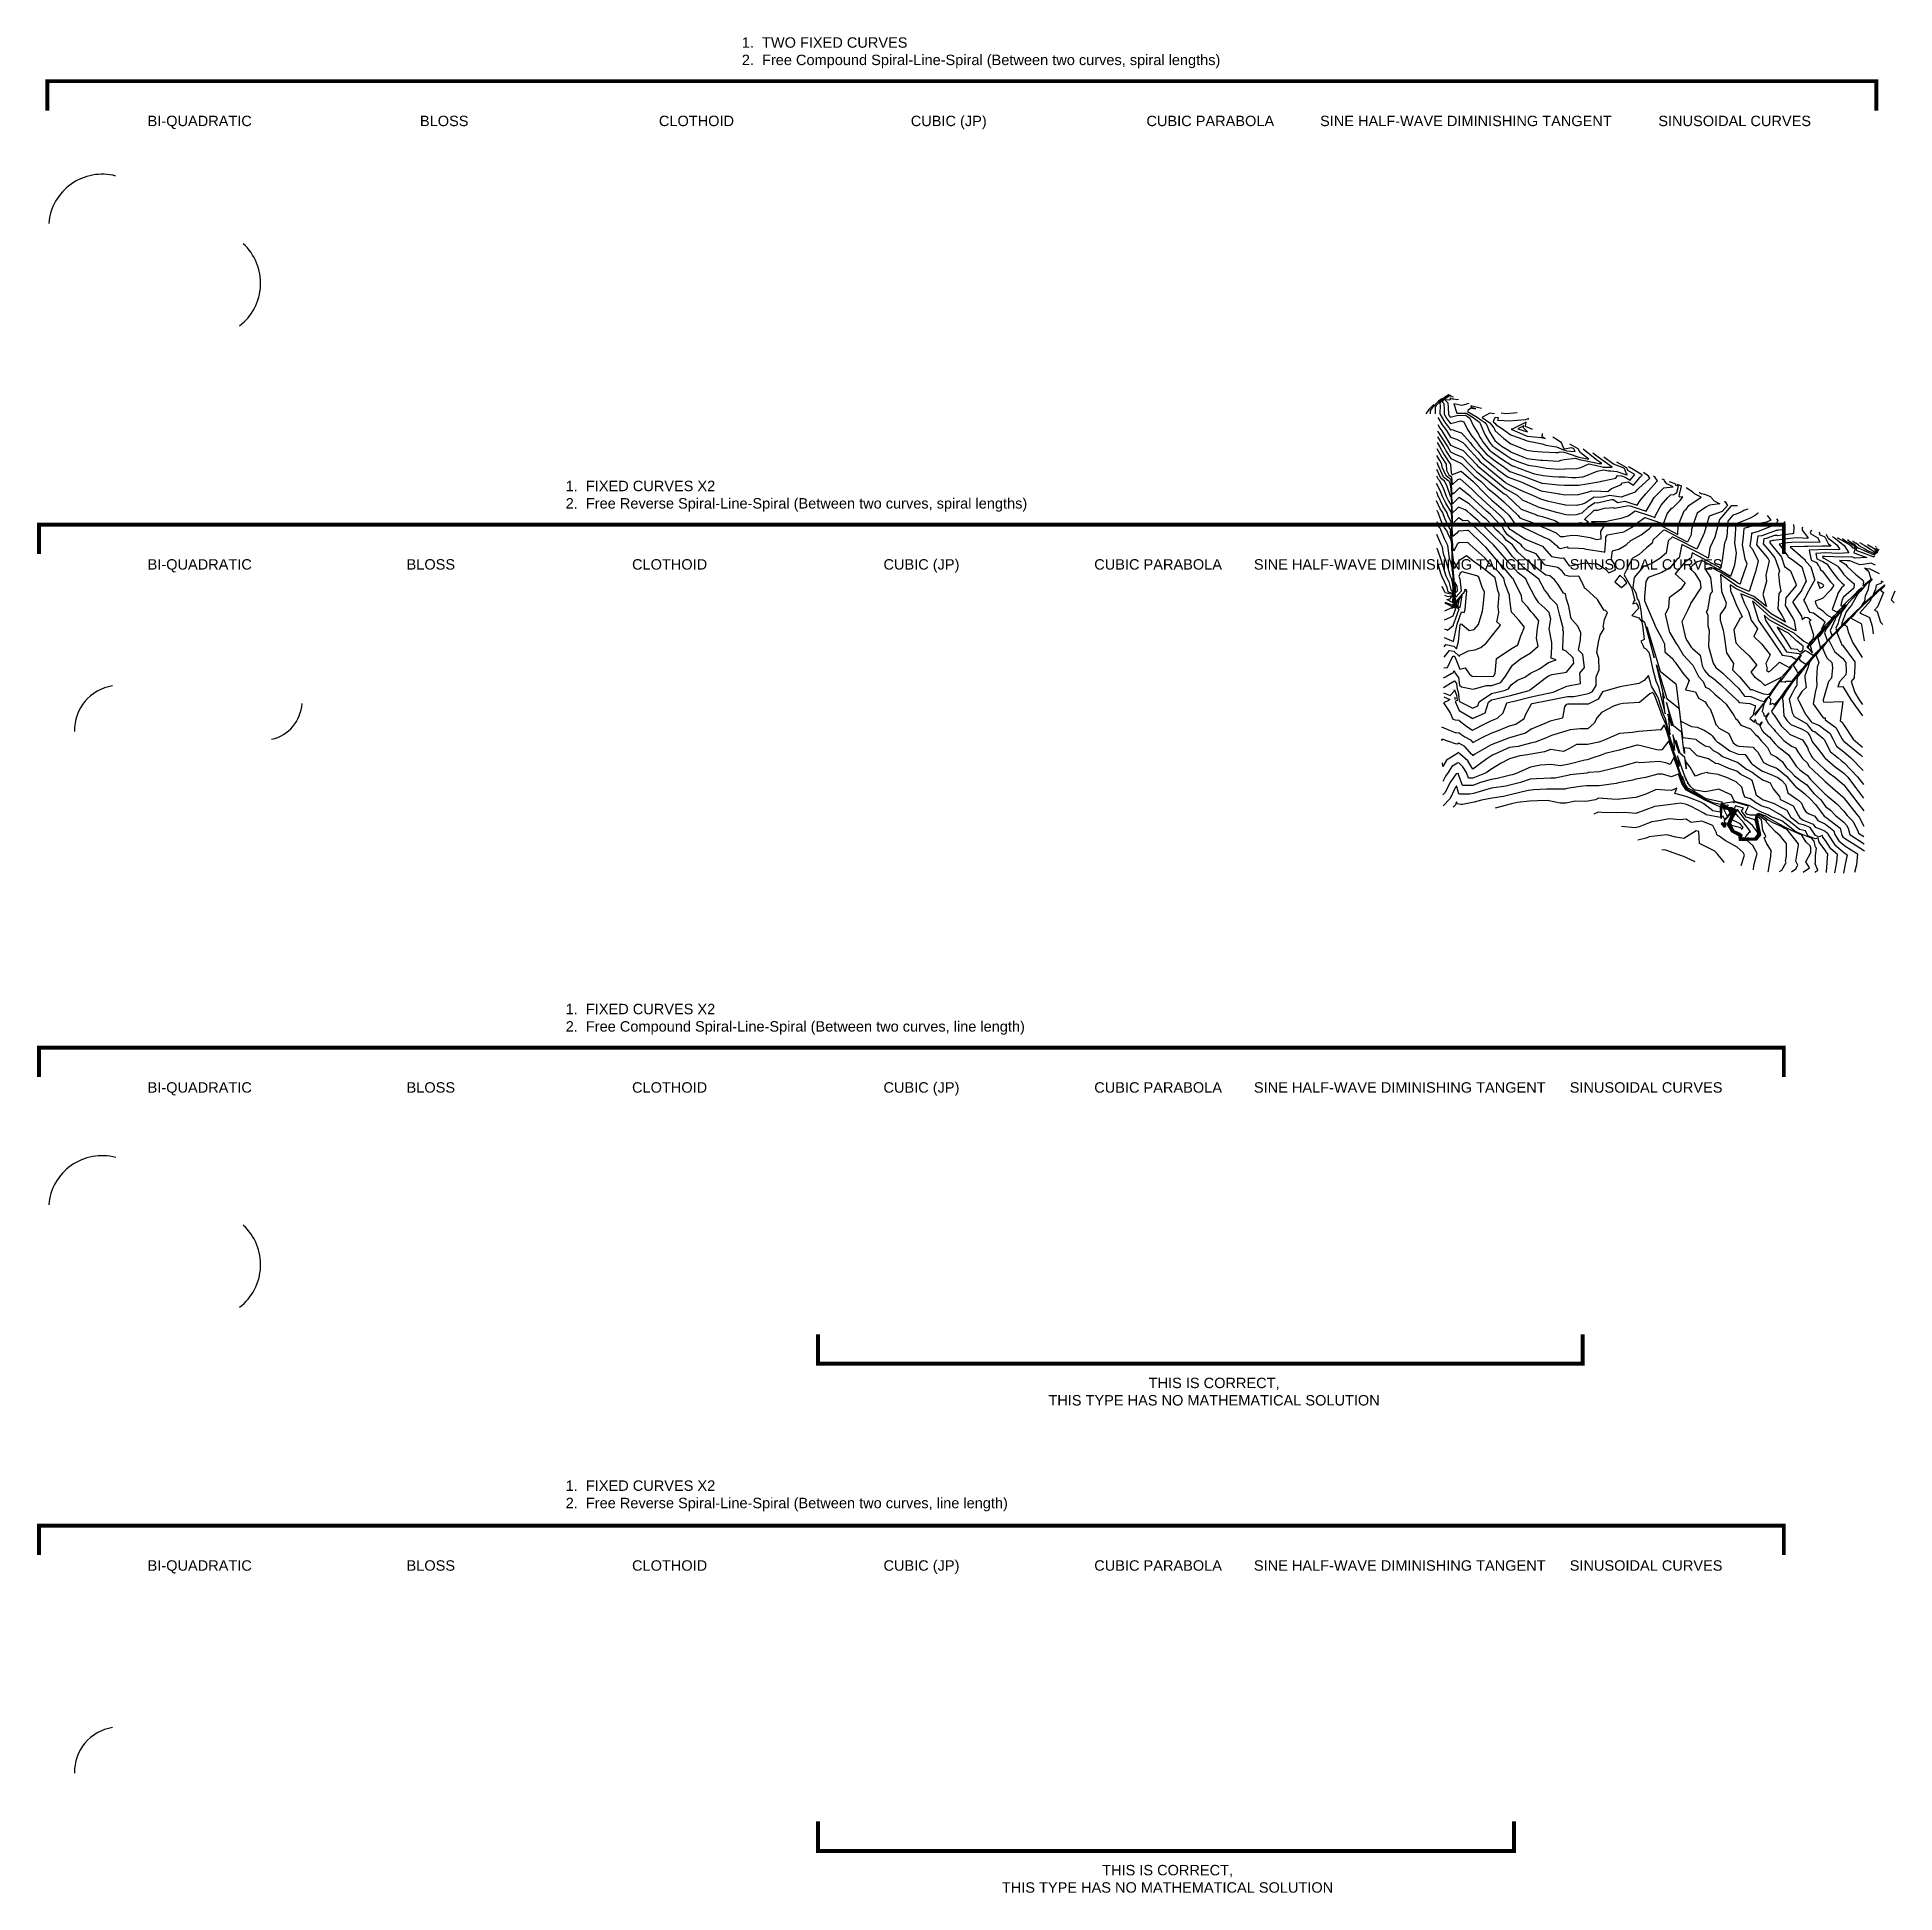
# Model space of a CAD drawing. Header units: feet. Extents: x 1000000 to 1065123, y 992134 to 1008392.
# Drawn here: x 1056896 to 1064033, y 992134 to 999262 of the extents above; entities that cross this region are included whole.
import ezdxf

# ---------------------------------------------------------------- set-up
doc = ezdxf.new("R2010")
doc.units = ezdxf.units.FT
doc.header["$LTSCALE"] = 40
doc.header["$MEASUREMENT"] = 0
doc.layers.add('C-TOPO', color=243, linetype='Continuous')
doc.styles.get("Standard").update_dxf_attribs({"font": 'arial.ttf'})

msp = doc.modelspace()

# ---------------------------------------------------------------- texts
at = {"char_height": 40, "width": 1993.56, "attachment_point": 1}
for s, insert in [('{\\fArial CE|b0|i0|c238|p34;1.  }TWO FIXED CURVES{\\fArial CE|b0|i0|c238|p34;\\P2.  Free Compound Spiral-Line-Spiral (Between two curves, spiral lengths) }', (1059603.3, 999261.8)), ('BI-QUADRATIC', (1057320.5, 998960.6)), ('BLOSS', (1058366.8, 998960.6)), ('CLOTHOID', (1059284.8, 998960.6)), ('CUBIC (JP)', (1060252.3, 998960.6)), ('{\\fArial CE|b0|i0|c238|p34;CUBIC }PARABOLA', (1061157.8, 998960.6)), ('SINE HALF-WAVE DIMINISHING TANGENT', (1061824.7, 998960.6)), ('SINUSOIDAL CURVES', (1063124.2, 998960.6)), ('{\\fArial CE|b0|i0|c238|p34;1.  FIXED }CURVES X2{\\fArial CE|b0|i0|c238|p34;\\P2.  Free Reverse Spiral-Line-Spiral (Between two curves, spiral lengths)}', (1058926.7, 997558.3)), ('BI-QUADRATIC', (1057320.5, 997257.1)), ('BLOSS', (1058315.4, 997257.1)), ('CLOTHOID', (1059181.6, 997257.1)), ('CUBIC (JP)', (1060147.6, 997257.1)), ('{\\fArial CE|b0|i0|c238|p34;CUBIC }PARABOLA', (1060957.3, 997257.1)), ('SINE HALF-WAVE DIMINISHING TANGENT', (1061570.6, 997257.1)), ('SINUSOIDAL CURVES', (1062783.9, 997257.1)), ('{\\fArial CE|b0|i0|c238|p34;1.  FIXED CURVES X2\\P2.  Free }Compound{\\fArial CE|b0|i0|c238|p34; Spiral-Line-Spiral (Between two curves, }line length{\\fArial CE|b0|i0|c238|p34;)}', (1058926.7, 995549)), ('BI-QUADRATIC', (1057320.5, 995247.8)), ('BLOSS', (1058315.4, 995247.8)), ('CLOTHOID', (1059181.6, 995247.8)), ('CUBIC (JP)', (1060147.6, 995247.8)), ('{\\fArial CE|b0|i0|c238|p34;CUBIC }PARABOLA', (1060957.3, 995247.8)), ('SINE HALF-WAVE DIMINISHING TANGENT', (1061570.6, 995247.8)), ('SINUSOIDAL CURVES', (1062783.9, 995247.8)), ('\\pi748.44;{\\fArial CE|b0|i0|c238|p34;THIS IS CORRECT,\\P\\pi363.23;THIS TYPE HAS NO MATHEMATICAL SOLUTION}', (1060417.9, 994112.7)), ('{\\fArial CE|b0|i0|c238|p34;1.  FIXED CURVES X2\\P2.  Free }Reverse{\\fArial CE|b0|i0|c238|p34; Spiral-Line-Spiral (Between two curves, line length)}', (1058926.7, 993718.2)), ('BI-QUADRATIC', (1057320.5, 993411.4)), ('BLOSS', (1058315.4, 993411.4)), ('CLOTHOID', (1059181.6, 993411.4)), ('CUBIC (JP)', (1060147.6, 993411.4)), ('{\\fArial CE|b0|i0|c238|p34;CUBIC }PARABOLA', (1060957.3, 993411.4)), ('SINE HALF-WAVE DIMINISHING TANGENT', (1061570.6, 993411.4)), ('SINUSOIDAL CURVES', (1062783.9, 993411.4)), ('\\pi748.44;{\\fArial CE|b0|i0|c238|p34;THIS IS CORRECT,\\P\\pi363.23;THIS TYPE HAS NO MATHEMATICAL SOLUTION}', (1060239.2, 992241.2))]:
    msp.add_mtext(s, dxfattribs=dict(at, insert=insert))

# ---------------------------------------------------------------- linework, layer by layer
at = {"const_width": 15}
for points in [[(1063961.8, 998980.3), (1063961.8, 999093.4), (1056935, 999093.4), (1056935, 998980.3)], [(1063606.4, 997276.8), (1063606.4, 997389.9), (1056903.7, 997389.9), (1056903.7, 997276.8)], [(1063606.4, 995267.5), (1063606.4, 995380.6), (1056903.7, 995380.6), (1056903.7, 995267.5)], [(1062834, 994279.6), (1062834, 994166.5), (1059895.7, 994166.5), (1059895.7, 994279.6)], [(1063606.4, 993431.1), (1063606.4, 993544.2), (1056903.7, 993544.2), (1056903.7, 993431.1)], [(1062569.8, 992408.1), (1062569.8, 992295), (1059895.7, 992295), (1059895.7, 992408.1)]]:
    msp.add_lwpolyline(points, dxfattribs=at)
for centre, radius, start, end in [((1057145.7, 998530), 205.8, 75.25498, 175.37046), ((1057548.9, 998317.3), 205.8, 307.29274, 47.40821), ((1057211.4, 996600), 171.9, 98.52097, 181.50989), ((1057762.9, 996712.5), 151.3, 283.04897, 356.33095), ((1057145.7, 994759.9), 205.8, 75.25498, 175.37046), ((1057548.9, 994547.2), 205.8, 307.29274, 47.40821), ((1057211.4, 992598.7), 171.9, 98.52097, 181.50989)]:
    msp.add_arc(centre, radius, start, end)
at = {"layer": 'C-TOPO', "color": 243, "linetype": 'Continuous', "lineweight": -3}
for points, elevation in [([(1062292.4, 997873.6), (1062279.2, 997864.5), (1062277, 997861.1), (1062256.8, 997839.7), (1062248, 997827.7), (1062247.8, 997815.1)], 839.5), ([(1062319.4, 997888.7), (1062319.1, 997888.8), (1062318.7, 997888.6), (1062285.5, 997865.6), (1062279.7, 997856.6), (1062270.9, 997847.4), (1062267.2, 997842.2), (1062266.9, 997815.3)], 840), ([(1062328.5, 997884), (1062321.3, 997886.8), (1062314, 997882.1), (1062291.7, 997866.6), (1062284.1, 997854.8), (1062285.4, 997853.6), (1062285.7, 997849.3), (1062284.8, 997814.9), (1062302.9, 997784.2), (1062325.7, 997754.6), (1062330.4, 997755.8), (1062363, 997743.8), (1062367.2, 997742.5), (1062367.6, 997742.3), (1062401.7, 997704.8), (1062410.8, 997692.3), (1062431.7, 997669.8), (1062451.8, 997646.6), (1062488.5, 997616.9), (1062494.6, 997611.8), (1062506.7, 997601.8), (1062546.8, 997571.8), (1062604.1, 997551.3), (1062605.5, 997550.6), (1062607.9, 997549.6), (1062674.4, 997519.7), (1062736.8, 997509.1), (1062742.3, 997508.5), (1062744.4, 997508.4), (1062766.4, 997504), (1062791.7, 997505.1), (1062812.3, 997504.6), (1062846.6, 997512.6), (1062852.5, 997514), (1062867.6, 997520.2), (1062903.1, 997518), (1062916.1, 997517.5), (1062921.8, 997518.8), (1062929.7, 997517.7), (1062944.1, 997528.4), (1062980.1, 997542.2), (1062986.3, 997550.4), (1063007.8, 997554.1), (1063028.5, 997542), (1063053.9, 997572.2), (1063061.9, 997579.6), (1063061.3, 997580.7), (1063057.5, 997583.6), (1063027.6, 997601.3), (1063012.6, 997610.1), (1063012.3, 997610.9), (1063009.2, 997612.6)], 840.5), ([(1062337.6, 997879.4), (1062323.6, 997884.8), (1062309.3, 997875.5), (1062297.9, 997867.7), (1062294.1, 997861.7), (1062300.6, 997855.5), (1062302, 997833.7), (1062301.5, 997813.7), (1062312.1, 997795.8), (1062325.3, 997778.6), (1062365.1, 997788.9), (1062377.4, 997784.3), (1062390.8, 997755.5), (1062407.6, 997729.1), (1062420.5, 997714.9), (1062432, 997698.9), (1062436.4, 997692.7), (1062463.3, 997661.7), (1062492.3, 997638.2), (1062507.5, 997627.8), (1062525.2, 997616), (1062554.4, 997594.2), (1062583, 997583.9), (1062612.1, 997573.2), (1062676.2, 997549.4), (1062676.3, 997549.3), (1062679.3, 997549.1), (1062740.9, 997543.1), (1062763.4, 997542), (1062766.2, 997541.8), (1062766.4, 997541.8), (1062811, 997541), (1062817.3, 997541.7), (1062849.2, 997546.8), (1062901.6, 997555.3), (1062906, 997557.1), (1062912, 997558.4), (1062961.1, 997568.2), (1062966.9, 997578.7), (1062982.9, 997577), (1062996.6, 997572.6), (1063016, 997561.2), (1063033.6, 997582.1), (1063007.6, 997597.2), (1063003.3, 997608.2), (1062965, 997629.3)], 841), ([(1062356.8, 997871), (1062350.1, 997868.9), (1062339.1, 997871.2), (1062332.3, 997872.3), (1062326.9, 997873.2), (1062326, 997877), (1062323.8, 997867.4), (1062323.9, 997867.4), (1062323.8, 997867.3), (1062321.8, 997867.5), (1062305.6, 997869.7), (1062304.6, 997869), (1062304.2, 997868.8), (1062304, 997868.6), (1062315.8, 997857.4), (1062318.4, 997818), (1062318.3, 997812.4), (1062321.2, 997807.5), (1062324.9, 997802.6), (1062350.1, 997809.1), (1062383.5, 997809.7), (1062391.5, 997805), (1062400.7, 997798.2), (1062414.5, 997768.4), (1062434, 997737.7), (1062439.1, 997725.2), (1062444.4, 997716.7), (1062450.7, 997708.3), (1062463.8, 997689.5), (1062474.8, 997676.8), (1062486.7, 997667.2), (1062522.4, 997642.8), (1062561.4, 997616.8), (1062562.8, 997616.2), (1062565.8, 997615.1), (1062618.8, 997595.5), (1062648.1, 997584.6), (1062682.1, 997578.6), (1062718.3, 997575.3), (1062741.5, 997573), (1062752.1, 997573.7), (1062765.4, 997572.9), (1062791.7, 997571.1), (1062808.3, 997570.8), (1062832.1, 997573.5), (1062834.9, 997574), (1062839.6, 997574.7), (1062888.7, 997595.1), (1062914, 997600.8), (1062932.3, 997596.1), (1062941.4, 997596), (1062965, 997593.5), (1063001.4, 997581.7), (1063003.5, 997580.5), (1063005.5, 997582.8), (1063002.6, 997584.4), (1062994.3, 997605.4), (1062989.3, 997608.2), (1062952.2, 997622.5), (1062914.7, 997648.6)], 841.5), ([(1062261.4, 997851.9), (1062242.6, 997832.1), (1062230.8, 997816)], 839), ([(1062276.8, 997801.3), (1062293.8, 997772.6), (1062310.3, 997751), (1062325.9, 997725.3), (1062348.4, 997718.3), (1062373.4, 997705.1), (1062382.9, 997694.7), (1062385.5, 997691.2), (1062431.1, 997642.2), (1062440.3, 997631.6), (1062457.1, 997617.9), (1062487.3, 997593.1), (1062535.7, 997553), (1062539.9, 997549.7), (1062555, 997541.1), (1062603.5, 997518.8), (1062641.2, 997502.5), (1062671, 997489), (1062697.8, 997481.4), (1062743.3, 997471.4), (1062762, 997467.3), (1062767, 997466.2), (1062810.7, 997464.7), (1062812.6, 997464.8), (1062816, 997465.3), (1062833.9, 997469.7), (1062843, 997473.4), (1062878.1, 997496.6), (1062903, 997495.7), (1062936.5, 997503.3), (1062981.8, 997497.1), (1062982, 997497), (1062982.1, 997497), (1062982.6, 997496.9), (1063036.7, 997515.6), (1063043.3, 997523.3), (1063047.6, 997528), (1063091.3, 997568.6), (1063086.9, 997576), (1063067.9, 997590.5)], 840), ([(1062396.3, 997855.3), (1062369.4, 997846.9), (1062338.3, 997853.3), (1062349.6, 997817.7), (1062385.5, 997818.3), (1062409.7, 997804.1), (1062437.1, 997783.6), (1062438.2, 997781.2), (1062439.8, 997778.7), (1062457.5, 997735.7), (1062475.4, 997706.6), (1062486.9, 997691.3), (1062496.3, 997685.7), (1062537.2, 997657.8), (1062560.1, 997642.6), (1062584.9, 997632.4), (1062623.8, 997618.4), (1062632.1, 997617.4), (1062653, 997614), (1062687.9, 997607.8), (1062693.8, 997607.2), (1062742.2, 997602.4), (1062764.5, 997603.9), (1062764.7, 997603.9), (1062766.3, 997603.8), (1062811.4, 997605.6), (1062826.5, 997609.6), (1062856.7, 997623.5), (1062881.5, 997618.5), (1062914, 997610.2), (1062946.9, 997610), (1062892.6, 997649), (1062872.5, 997664.9)], 842), ([(1062445.4, 997835.5), (1062404.2, 997846.7), (1062406.6, 997838.6), (1062393.3, 997829.1), (1062391.4, 997824.6), (1062427.8, 997803.2), (1062442.4, 997792.3), (1062458, 997781.5), (1062465.1, 997772.3), (1062475.9, 997746.2), (1062496.3, 997713), (1062504.6, 997705.2), (1062524.1, 997690.5), (1062540.1, 997681), (1062552.1, 997672.8), (1062558.7, 997668.3), (1062607.1, 997648.6), (1062619.6, 997644.1), (1062671, 997637.9), (1062678, 997637.5), (1062681.1, 997637.3), (1062741.3, 997634.1), (1062750.8, 997637.7), (1062762.3, 997639.9), (1062806.1, 997644.6), (1062820.2, 997640.1), (1062840.1, 997636.1), (1062884.5, 997627.2), (1062895.7, 997624.4), (1062907, 997624.3), (1062888.4, 997637.7), (1062836, 997679.2)], 842.5), ([(1062494.7, 997815.8), (1062476.5, 997818.2), (1062448.2, 997802.1), (1062447.8, 997801), (1062477.4, 997780.6), (1062492.3, 997761.4), (1062494.3, 997756.6), (1062498, 997750.7), (1062530.3, 997720.3), (1062557.6, 997699.7), (1062581, 997691.3), (1062618, 997675.7), (1062644.2, 997671.7), (1062678.5, 997669.8), (1062730.9, 997667.5), (1062739.4, 997667), (1062746.9, 997670), (1062760.9, 997668), (1062778.1, 997662.7), (1062819.3, 997649.6), (1062857.8, 997641.9), (1062824.1, 997666.7), (1062816.6, 997680.7), (1062784.9, 997699.3)], 843), ([(1062625.2, 997794.1), (1062625.9, 997797.6), (1062614.1, 997791.9), (1062550.2, 997786.8), (1062532.1, 997789.1), (1062507.4, 997789.2), (1062510, 997800.7), (1062500.6, 997801.9), (1062494.6, 997798.5), (1062489.9, 997784.5), (1062496.8, 997779.7), (1062501.5, 997773.6), (1062525.5, 997757.6), (1062554.9, 997736.5), (1062556, 997735.4), (1062556.7, 997734.9), (1062585.4, 997724.7), (1062617.3, 997712.9), (1062618.9, 997712.2), (1062620.3, 997712), (1062678.4, 997699.6), (1062692.4, 997695.5), (1062733.7, 997688.8), (1062760.4, 997676.7), (1062762.1, 997676.5), (1062771.8, 997673.5), (1062804.8, 997671.1), (1062799.9, 997680.4), (1062791.8, 997685.1), (1062763.1, 997679.2), (1062751.7, 997704.4), (1062735.5, 997715.1), (1062718.9, 997725.7)], 843.5), ([(1062520.9, 997819.1), (1062539.1, 997816.7), (1062582.4, 997820.2)], 843), ([(1062275.3, 997726.8), (1062298.9, 997690), (1062310.4, 997669.6), (1062326.8, 997644), (1062365.8, 997625.4), (1062369.8, 997623.8), (1062373.8, 997619.5), (1062418.5, 997575.2), (1062444.5, 997553.9), (1062469, 997528.7), (1062498.6, 997505.3), (1062530.7, 997477.9), (1062585.5, 997424.6), (1062590.4, 997417.6), (1062601.3, 997412.5), (1062641.1, 997398.4), (1062680.3, 997380.4), (1062687.7, 997378.1), (1062693.4, 997374.8), (1062731.4, 997358.4), (1062747.5, 997344.4), (1062761, 997343.8), (1062773.9, 997346.8), (1062795.4, 997349.8), (1062814.8, 997348.1), (1062862, 997340.1), (1062886.3, 997333.2), (1062904.5, 997335.1), (1062903.8, 997365.2), (1062916.8, 997384), (1062870.3, 997399.6), (1062868.2, 997401.1), (1062869.2, 997402), (1062921.1, 997401.2), (1062936.6, 997405.5), (1062981.3, 997414.3), (1063008.8, 997423.6), (1063035.3, 997442.9), (1063098.6, 997421.9), (1063110.7, 997417.7), (1063114.5, 997427.4), (1063135.1, 997465.1), (1063160.9, 997493.5), (1063171.2, 997503.7), (1063183.5, 997505.3), (1063195.2, 997512.7), (1063202.1, 997537.5), (1063196.7, 997540.7), (1063192.5, 997539), (1063189.1, 997546), (1063167.8, 997554.2)], 838.5), ([(1062276.3, 997748.4), (1062313.9, 997689.9), (1062319.1, 997680.7), (1062326.5, 997669.1), (1062344.1, 997660.8), (1062372, 997649.4), (1062400.2, 997619.2), (1062424.1, 997595.4), (1062467.2, 997560.1), (1062472.8, 997555.6), (1062476, 997552.9), (1062532, 997508.1), (1062539.8, 997503.7), (1062598, 997449.5), (1062655.7, 997427.3), (1062660.6, 997425), (1062667.7, 997423), (1062677.8, 997420.5), (1062726.9, 997405.4), (1062746, 997394.2), (1062755.8, 997389.3), (1062771.4, 997388.8), (1062788.5, 997390.9), (1062806.9, 997391.3), (1062823.6, 997398), (1062842.4, 997395.4), (1062856.1, 997399.4), (1062841.3, 997410.1), (1062878.2, 997445.2), (1062890.8, 997445), (1062917.7, 997452.5), (1062951.6, 997455.7), (1062955.9, 997453), (1063010.3, 997463.8), (1063019.5, 997460.7), (1063077, 997441.4), (1063108.4, 997493.5), (1063109, 997494.2), (1063110.1, 997495.5), (1063146, 997530.9), (1063181.7, 997535.6), (1063157, 997546.9), (1063148, 997558), (1063146.3, 997561.5), (1063139.5, 997564.1)], 839), ([(1062276.6, 997774.6), (1062284.7, 997760.9), (1062292.5, 997750.7), (1062326.1, 997695.2), (1062329.5, 997694.1), (1062337.3, 997690), (1062374.3, 997675), (1062426.5, 997618.9), (1062429.8, 997615.7), (1062435.6, 997610.9), (1062480.1, 997574.3), (1062505.9, 997553), (1062535.9, 997528.9), (1062582.2, 997502.7), (1062601, 997485.1), (1062619.6, 997478), (1062665.8, 997457), (1062732.2, 997438.1), (1062744.2, 997435.1), (1062753.1, 997432), (1062769.4, 997428.3), (1062780.7, 997427.9), (1062810.3, 997428.8), (1062814.6, 997429.5), (1062831.1, 997434.8), (1062855.8, 997458.3), (1062879.9, 997474.2), (1062890, 997473.9), (1062944.4, 997486.3), (1062950.3, 997486.8), (1062968.9, 997475), (1062996.2, 997480.4), (1063022.9, 997471.3), (1063043, 997464.6), (1063053.9, 997482.8), (1063076.1, 997508.7), (1063119, 997555.9), (1063120.7, 997557.6), (1063112.6, 997571.3), (1063106, 997576.3)], 839.5), ([(1062633, 997759.7), (1062639.2, 997756.3), (1062628.8, 997760.9), (1062614.5, 997767.1), (1062614.2, 997767.5), (1062617, 997783.2), (1062563.4, 997757), (1062561.2, 997756.9), (1062560.6, 997757), (1062558.7, 997757), (1062560.3, 997755.9), (1062561.4, 997755.1), (1062563.5, 997754.3), (1062620.7, 997729.2), (1062674.2, 997724.6), (1062676.9, 997724), (1062689.2, 997720.4), (1062677.4, 997726.6), (1062679.3, 997738.2), (1062679.5, 997739), (1062677.9, 997739.7)], 844), ([(1062273.7, 997681.9), (1062293.1, 997647.4), (1062309.4, 997621.8), (1062311, 997599.2), (1062319.1, 997581.2), (1062329.3, 997573), (1062331.9, 997542.6), (1062354.3, 997562.6), (1062362.8, 997565.8), (1062375, 997555.2), (1062407.9, 997526.5), (1062429, 997504.7), (1062464.4, 997471.7), (1062514.2, 997427.5), (1062521.8, 997419.7), (1062528.3, 997413.2), (1062543.6, 997385), (1062552.2, 997372.7), (1062559.3, 997369.3), (1062614.6, 997333.9), (1062666.1, 997312.3), (1062679.8, 997306.7), (1062685.5, 997299.3), (1062713.7, 997267.6), (1062751.7, 997260.9), (1062760.6, 997262.7), (1062781.2, 997231.9), (1062786.2, 997231.8), (1062843.6, 997242.6), (1062880.7, 997239.1), (1062891.2, 997239.1), (1062923.1, 997216.9), (1062934.1, 997204.3), (1062959.7, 997216.8), (1062955.3, 997239.6), (1062947.3, 997251), (1062944, 997261.4), (1062948.7, 997289.3), (1062972, 997295.7), (1063001.2, 997312.3), (1063019.2, 997328.9), (1063058.5, 997350.5), (1063090.5, 997375.5), (1063108.6, 997391.8), (1063111.4, 997392.5), (1063142, 997382.9), (1063199.4, 997351.9), (1063200.7, 997384.8), (1063204.5, 997395), (1063224.2, 997442.3), (1063232, 997450.1), (1063241.8, 997463.8), (1063289.5, 997495.9), (1063263.5, 997508.5), (1063259.3, 997511.9), (1063258.8, 997512.5), (1063255.5, 997514.4), (1063254.6, 997515.5), (1063233.5, 997530.1), (1063233.6, 997530.6), (1063233, 997531.6), (1063235.5, 997531.1)], 837.5), ([(1062291.9, 996612.7), (1062325.2, 996599.1), (1062344.2, 996591.9), (1062348, 996591.5), (1062358.7, 996590), (1062365.6, 996584.3), (1062381.3, 996574.2), (1062402.4, 996562.8), (1062411.7, 996552.3), (1062450.5, 996572.9), (1062482.2, 996588.8), (1062506.8, 996598), (1062552.1, 996616.5), (1062576.5, 996623.6), (1062609, 996645.5), (1062614.8, 996661.8), (1062637.6, 996700.9), (1062639.2, 996703), (1062705.1, 996715.3), (1062743.8, 996723.5), (1062775.7, 996729.7), (1062799.9, 996729.6), (1062856.3, 996741.7), (1062871, 996749.2), (1062885.6, 996771.9), (1062884.9, 996804.5), (1062897.3, 996831.9), (1062895.4, 996875.2), (1062888.4, 996898.1), (1062894.8, 996938.8), (1062900.6, 996965.3), (1062916, 996990.2), (1062912.6, 996994.1), (1062917.6, 997025.2), (1062928.4, 997052.8), (1062920.4, 997061.1), (1062916.2, 997060.5), (1062890.4, 997102.3), (1062846.2, 997143.5), (1062840.8, 997145.6), (1062838.9, 997152.3), (1062819.4, 997192), (1062784.2, 997190.4), (1062766.6, 997195.1), (1062755.3, 997211.2), (1062738.5, 997225.7), (1062689.5, 997234.5), (1062686.9, 997236.4), (1062684, 997238.7), (1062654.4, 997277.3), (1062614.5, 997293.6), (1062603.1, 997304.1), (1062597.2, 997312), (1062545, 997350.9), (1062532, 997368.8), (1062524.8, 997382.1), (1062503.7, 997403), (1062479.1, 997428.3), (1062462.6, 997443), (1062419.7, 997483.1), (1062402.9, 997498), (1062395.8, 997502.5), (1062359.9, 997531.2), (1062340.8, 997512.3), (1062332.8, 997505.1), (1062328.1, 997561.6), (1062309.1, 997576.7), (1062294.1, 997610.3), (1062293.2, 997622.5), (1062284.4, 997636.3), (1062274, 997654.9)], 837), ([(1062274.3, 997705.2), (1062284, 997690.1), (1062301.7, 997658.5), (1062325.6, 997621.2), (1062328, 997588.2), (1062329.1, 997585.6), (1062330.6, 997584.5), (1062330.9, 997580.1), (1062334.1, 997583), (1062366.4, 997595.1), (1062412.7, 997555), (1062412.8, 997554.9), (1062459.8, 997506.3), (1062466.2, 997500.4), (1062484.6, 997484.1), (1062530.1, 997445.2), (1062549.7, 997426.2), (1062571.3, 997395.1), (1062619.6, 997372.5), (1062619.7, 997372.4), (1062619.9, 997372.3), (1062683.9, 997342.2), (1062705.6, 997332.9), (1062733.1, 997309), (1062741.1, 997300.1), (1062748.6, 997298.7), (1062774.4, 997304.1), (1062776.8, 997300.4), (1062817.5, 997299.7), (1062838.6, 997297.9), (1062841.8, 997297.3), (1062846.5, 997296), (1062914.4, 997285.1), (1062918.7, 997284), (1062922.8, 997328.7), (1062922.5, 997341.7), (1062928.8, 997350.9), (1062957.7, 997355.4), (1062991.3, 997362.1), (1063020.8, 997378.3), (1063045.5, 997397.6), (1063072.5, 997417.2), (1063095.9, 997409.4), (1063143.9, 997393.2), (1063158.6, 997431.1), (1063161, 997435.6), (1063167.4, 997442.5), (1063176.8, 997453.9), (1063177, 997451.6), (1063208.2, 997482.7), (1063218.1, 997496.4), (1063207.3, 997495.9), (1063204.4, 997497.3), (1063205.3, 997505.7), (1063213.9, 997537.1), (1063214, 997537.5), (1063207.3, 997540), (1063204.3, 997541.1), (1063196.1, 997544.3)], 838), ([(1062299.6, 996743.7), (1062324.1, 996732.8), (1062341.4, 996751), (1062341.6, 996755.3), (1062349.4, 996734.9), (1062351.8, 996714.8), (1062343.2, 996710.3), (1062359.3, 996675.6), (1062408.5, 996646.1), (1062409.8, 996645.4), (1062458.5, 996666.8), (1062471.3, 996708.1), (1062483.5, 996716.2), (1062506.1, 996721.6), (1062556.9, 996733.7), (1062628.2, 996753), (1062630.9, 996755.1), (1062633.6, 996756.2), (1062689, 996800.2), (1062701.8, 996809.2), (1062716, 996814.1), (1062771.1, 996823.2), (1062800, 996857.3), (1062797.4, 996878), (1062769, 996904.5), (1062757.3, 996908.9), (1062757.8, 996917.3), (1062759.5, 996978.7), (1062758, 996986.2), (1062758.9, 996991.5), (1062746.2, 997041.1), (1062735.8, 997081.4), (1062710, 997107.7), (1062700, 997124.4), (1062687.5, 997139.6), (1062665.2, 997179.8), (1062643.1, 997196.4), (1062624.5, 997211.1), (1062606.7, 997225.3), (1062594, 997239.6), (1062564, 997267.3), (1062536.1, 997304.3), (1062529.9, 997311.5), (1062494.3, 997342.5), (1062467.7, 997369.7), (1062432, 997403.9), (1062402.6, 997430.6), (1062391.4, 997440.5), (1062382.3, 997446.3), (1062357, 997457.4), (1062349.9, 997450.3), (1062334.2, 997435.5), (1062332.8, 997451.5), (1062329.2, 997492.1), (1062328.1, 997493.8), (1062327.5, 997495.2), (1062311.2, 997539.9), (1062302.5, 997557.1), (1062289.2, 997567.7), (1062273.8, 997601.9)], 836), ([(1062299.8, 996728.6), (1062323.7, 996718), (1062318.2, 996714.6), (1062299.4, 996705.6), (1062324.2, 996667.2), (1062335.3, 996643), (1062343.3, 996640), (1062358.1, 996638.1), (1062359.4, 996637.9), (1062388, 996614.7), (1062410.8, 996599.9), (1062463, 996627.1), (1062481.1, 996636.2), (1062506.8, 996645.8), (1062528.3, 996667.2), (1062541.8, 996704.7), (1062558.2, 996708.6), (1062570.8, 996712), (1062635.5, 996728.6), (1062689.8, 996740), (1062700.9, 996742.1), (1062719.7, 996746.1), (1062773.4, 996768.9), (1062825.1, 996779), (1062823.1, 996819.6), (1062841.3, 996841.1), (1062834.9, 996890.8), (1062817.1, 996907.4), (1062824.8, 996947.3), (1062826.4, 996973.9), (1062814.8, 997000.4), (1062790.5, 997026.2), (1062788.2, 997034.3), (1062779.9, 997076.4), (1062771.4, 997103.5), (1062767.8, 997123.4), (1062759.7, 997127), (1062739.8, 997160.3), (1062725.6, 997177.5), (1062707.1, 997193.6), (1062691.8, 997196.3), (1062665, 997216.4), (1062634.9, 997240.2), (1062629, 997247.9), (1062621.1, 997251.1), (1062583.5, 997285.7), (1062564, 997311.7), (1062540.4, 997329.3), (1062528.7, 997345.3), (1062512.8, 997359.2), (1062503.1, 997369.1), (1062485.7, 997386.4), (1062463.7, 997409), (1062451.8, 997420.4), (1062441.9, 997429.3), (1062397.1, 997469.3), (1062360.6, 997492.4), (1062357.7, 997493.7), (1062340.3, 997476.3), (1062333.5, 997469.9), (1062331.2, 997495.5), (1062327.8, 997537.5), (1062323.1, 997550.5), (1062320.8, 997555), (1062299.1, 997572.2), (1062277.2, 997621.3), (1062277, 997623.1), (1062275.7, 997625.1), (1062274.2, 997627.9)], 836.5), ([(1062300.2, 996840.1), (1062314.9, 996841.3), (1062331.7, 996879.1), (1062336.4, 996884.9), (1062339.7, 996884.2), (1062344.3, 996880), (1062362, 996835.1), (1062382, 996840.3), (1062398.8, 996814.8), (1062408.7, 996807.3), (1062414.6, 996806.1), (1062421.2, 996808), (1062487.6, 996806.5), (1062490.5, 996807.5), (1062492, 996809.5), (1062497.1, 996817.6), (1062502.8, 996875.8), (1062562.8, 996915.6), (1062584.8, 996928.2), (1062596, 996962), (1062610.4, 996996), (1062589.1, 997021.4), (1062564.9, 997048.5), (1062560.7, 997053), (1062557, 997080.1), (1062552.1, 997113.8), (1062552.6, 997119), (1062536.1, 997161), (1062530.9, 997184.1), (1062511.2, 997207.8), (1062476, 997241.1), (1062457.6, 997262.4), (1062400.1, 997313.2), (1062391.9, 997321.2), (1062360.3, 997320.4), (1062356.6, 997320.1), (1062351.8, 997314.7), (1062342.1, 997296.1), (1062336.9, 997288.7), (1062335.2, 997305.5), (1062334.8, 997313.8), (1062333.2, 997324.1), (1062328.7, 997369.2), (1062331.1, 997376.1), (1062330.8, 997385.8), (1062329.8, 997398.5), (1062317.5, 997422.8), (1062312.7, 997435.7), (1062297, 997461.7), (1062277.4, 997503.2), (1062275.6, 997508.2), (1062271.5, 997516.2)], 834.5), ([(1062299.6, 996800.9), (1062306.9, 996805.5), (1062329, 996818.1), (1062336.5, 996821), (1062340, 996828.9), (1062344.1, 996818.9), (1062356.8, 996802.7), (1062359.9, 996772.9), (1062368.1, 996766.7), (1062413.2, 996757.4), (1062463.7, 996772.1), (1062485.3, 996771.6), (1062519.5, 996783.1), (1062537.4, 996807.7), (1062563.9, 996849.6), (1062595.4, 996873.9), (1062632.1, 996895.6), (1062662.7, 996922.5), (1062656.4, 996954.1), (1062660.6, 996992.5), (1062664.8, 997020.8), (1062646.5, 997045.1), (1062634.2, 997056.1), (1062623.3, 997072.7), (1062600.9, 997096.1), (1062598.2, 997116.4), (1062570.5, 997173.5), (1062566.1, 997183.1), (1062564, 997184.7), (1062557.5, 997192.1), (1062526.5, 997229.3), (1062516.8, 997238.5), (1062461, 997303.1), (1062449.6, 997313.2), (1062394.8, 997367.1), (1062391.2, 997367), (1062356.5, 997364.1), (1062350.7, 997357.5), (1062334.8, 997343.9), (1062331.8, 997373.1), (1062332.8, 997375.8), (1062331.9, 997402.1), (1062329.5, 997434.4), (1062329.4, 997435.9), (1062307.4, 997472.4), (1062294.1, 997500.5), (1062287.5, 997518.7), (1062272.6, 997548)], 835), ([(1062299.4, 996764.5), (1062325.3, 996780.7), (1062340.8, 996789.5), (1062348.7, 996779.4), (1062350.9, 996758.2), (1062354.8, 996747.8), (1062359.2, 996712.3), (1062360.4, 996712), (1062360.9, 996711), (1062411.1, 996684.6), (1062430.6, 996693.1), (1062435.7, 996709.7), (1062484, 996741.6), (1062531.8, 996753.1), (1062548.4, 996758.7), (1062559.4, 996773.8), (1062583.5, 996791.8), (1062612, 996804), (1062633.8, 996819.6), (1062667.3, 996835.3), (1062702.7, 996860.1), (1062731.2, 996869.9), (1062712.2, 996877.2), (1062714.9, 996919.3), (1062715.3, 996937.2), (1062705.1, 996989.5), (1062711.2, 997026.4), (1062707.5, 997040.9), (1062704.4, 997052.7), (1062688.1, 997069.3), (1062665.3, 997089.8), (1062650.3, 997112.5), (1062624.1, 997161.7), (1062615, 997181.4), (1062585.3, 997205), (1062555.9, 997238.3), (1062544.4, 997248.9), (1062533.7, 997263.1), (1062491.1, 997312.4), (1062475.8, 997325.8), (1062464.3, 997337.5), (1062429, 997371.4), (1062412.3, 997387.3), (1062391.9, 997405.8), (1062374.1, 997404.6), (1062356.5, 997415.7), (1062346, 997406.1), (1062334, 997391.6), (1062333.1, 997418.5), (1062331.9, 997434.2), (1062329.3, 997464), (1062317.7, 997483.1), (1062310.8, 997497.8), (1062299.3, 997529.3), (1062284.2, 997559.2), (1062279.2, 997563.2), (1062273.4, 997576.2)], 835.5), ([(1063282.5, 997514.3), (1063282.8, 997513.8), (1063282.9, 997513.1), (1063282.2, 997512.8), (1063285.6, 997510.1), (1063290.8, 997507.5), (1063291.4, 997509.5), (1063301.1, 997506.7), (1063325.1, 997497.8), (1063325.8, 997496.2), (1063327.6, 997493.8), (1063339.2, 997481.3), (1063360.5, 997470), (1063320.5, 997464), (1063306.3, 997457), (1063274.1, 997434.1), (1063261.4, 997401.7), (1063251.9, 997370.9), (1063250.2, 997350.6), (1063236.9, 997322.7), (1063204.1, 997339.4), (1063149.2, 997368.2), (1063143.4, 997366.7), (1063103.1, 997330.6), (1063101.1, 997319.2), (1063079.2, 997300.3), (1063051.2, 997274.6), (1063024.4, 997259.3), (1062993.6, 997198.4), (1062994.5, 997194.2), (1062995, 997190.7), (1062998.5, 997187.5), (1063001, 997183.5), (1063021.6, 997146.5), (1063034.2, 997097.6), (1063030.4, 997095.5), (1063026.5, 997085.1), (1063038.3, 997089.6), (1063045.2, 997079.6), (1063048.6, 997067.2), (1063021.9, 997040.5), (1063049.6, 997032.3), (1063060.5, 997015.9), (1063064.4, 996994), (1063070.3, 996948.6), (1063056.9, 996941.7), (1063066, 996923.9), (1063068.6, 996916.2), (1063074.9, 996913.7), (1063088.2, 996900.1), (1063092.1, 996885.3), (1063102.3, 996837.8), (1063114.6, 996789.4), (1063124.7, 996766.6), (1063132.2, 996734.2), (1063148, 996671.4), (1063149.7, 996666.5), (1063150.1, 996665.5), (1063150.9, 996662.5), (1063145.5, 996704.9), (1063143.2, 996728.3), (1063142.9, 996735.4), (1063141.8, 996742.1), (1063148.6, 996723.1), (1063117.9, 996851.3), (1063157.1, 996721.9), (1063202.8, 996684.9), (1063204.1, 996679.1), (1063213.4, 996602.7), (1063216.9, 996575.5), (1063218.6, 996568.1), (1063218.2, 996572.3), (1063268.2, 996565.9), (1063273.4, 996560.8), (1063303.8, 996540.7), (1063320.8, 996536.1), (1063334.4, 996522.4), (1063355, 996511.5), (1063371.2, 996499.6), (1063427.7, 996477.9), (1063428.3, 996477.8), (1063428.8, 996477.1), (1063463, 996449.8), (1063484.3, 996438.8), (1063496.7, 996430.1), (1063526.6, 996408.7), (1063532.1, 996406.6), (1063554.1, 996397.9), (1063565.3, 996374.8), (1063589.9, 996345.4), (1063592.8, 996335.1), (1063596.6, 996332.5), (1063641.8, 996309.1), (1063661.2, 996273.4), (1063667.7, 996263.4), (1063681.2, 996254.3), (1063719.6, 996238.8), (1063726.3, 996227.8), (1063748.9, 996219.7), (1063765.8, 996211.9), (1063774.7, 996205), (1063775.6, 996200.8), (1063801.9, 996160.2), (1063841.5, 996126.7), (1063849.8, 996121.6), (1063849, 996114.5), (1063842, 996086), (1063835.7, 996051.3)], 837), ([(1062301.1, 996880.8), (1062322.3, 996906.9), (1062339.1, 996903.3), (1062360.9, 996883.3), (1062362.1, 996888), (1062394.5, 996904.5), (1062419.1, 996908.7), (1062442.1, 996917.5), (1062462.3, 996934.5), (1062487.5, 996965.4), (1062517.8, 997003), (1062504, 997016.1), (1062511.5, 997052.8), (1062508.4, 997074.1), (1062513.2, 997123), (1062507.7, 997137), (1062496.9, 997185.1), (1062495.9, 997186.3), (1062491.5, 997190.5), (1062447.7, 997224.8), (1062416.5, 997246.6), (1062387.8, 997270.3), (1062361.2, 997253.2), (1062357.9, 997250.9), (1062355.7, 997246.1), (1062340, 997221.1), (1062337.3, 997252.6), (1062334, 997284.6), (1062332.7, 997314), (1062327, 997350.2), (1062325.5, 997365.2), (1062327.3, 997370.4), (1062322, 997376.7), (1062304.9, 997410.4), (1062295, 997437.2), (1062286.6, 997451), (1062272.4, 997481.1)], 834), ([(1062301.2, 996920.3), (1062308.2, 996928.9), (1062338.6, 996922.4), (1062349.5, 996912.4), (1062356.7, 996940.5), (1062363.4, 997005.5), (1062363.8, 997007.5), (1062364.3, 997008.9), (1062369.9, 997007.4), (1062397.6, 996983.3), (1062417.1, 996987.3), (1062433.3, 997006.3), (1062444.1, 997040.1), (1062449.2, 997057.6), (1062452.5, 997088.2), (1062456.6, 997130), (1062447.4, 997149), (1062434.3, 997188), (1062431.5, 997190.2), (1062426.7, 997193.6), (1062370.8, 997208), (1062363.1, 997202.8), (1062357.5, 997190.8), (1062361.7, 997183.2), (1062366.6, 997134.8), (1062345.8, 997111), (1062342.4, 997132.7), (1062341.3, 997134.8), (1062340.8, 997136.8), (1062340, 997181.2), (1062339.1, 997191.1), (1062336.6, 997222.5), (1062334, 997252.2), (1062332.8, 997263.6), (1062330.6, 997314.1), (1062327.9, 997331.4), (1062316.9, 997353.8), (1062311.2, 997367.5), (1062302.5, 997378), (1062292.3, 997398.1), (1062277.3, 997438.6), (1062276.3, 997440.3), (1062274.5, 997444)], 833.5), ([(1063378.3, 997479.5), (1063379, 997478.7), (1063380.9, 997477.7), (1063390.1, 997463.1), (1063370.1, 997439.7), (1063319.1, 997421.7), (1063300.4, 997357.4), (1063299.6, 997354.3), (1063295.5, 997345.8), (1063271.6, 997295.5), (1063201.5, 997331.1), (1063180.4, 997342.2), (1063178.1, 997341.6), (1063162.6, 997327.7), (1063154.2, 997280.5), (1063130.6, 997260.2), (1063096.5, 997239.3), (1063067.9, 997228.9), (1063031.1, 997186.7), (1063026.3, 997148.2), (1063037.6, 997127.8), (1063043.6, 997104.7), (1063048.1, 997098.1), (1063053, 997080.4), (1063056.7, 997060.1), (1063061.3, 997024.3), (1063070.7, 997014.7), (1063108.7, 996878.3), (1063080.5, 996996.6), (1063131.7, 996827.2), (1063191.5, 996778.8), (1063193.2, 996771.3), (1063205.3, 996671.2), (1063210, 996635.7), (1063210.2, 996634.6), (1063251.5, 996614.6), (1063273.3, 996611.7), (1063300.8, 996599.8), (1063324.4, 996584.8), (1063330.8, 996578.3), (1063343.9, 996562.2), (1063352, 996554.1), (1063355.4, 996552.3), (1063398.5, 996520.5), (1063430.8, 996508.1), (1063458.2, 996506.7), (1063482, 996471.9), (1063485, 996469.5), (1063486.8, 996468.6), (1063511, 996451.7), (1063524, 996442.4), (1063553.7, 996430.8), (1063583.9, 996418.8), (1063598.7, 996406.6), (1063612.6, 996390.9), (1063621.2, 996359.9), (1063656.2, 996335.7), (1063664, 996329.9), (1063675.9, 996318.7), (1063681, 996303), (1063691.3, 996287.1), (1063703.9, 996278.5), (1063725, 996270), (1063737, 996253), (1063766.7, 996239.3), (1063798.9, 996214.1), (1063802.2, 996199), (1063817.4, 996175.6), (1063840.2, 996156.3), (1063889.8, 996125.6), (1063885.2, 996083.2), (1063878.1, 996053.9)], 836.5), ([(1063428.4, 997462.4), (1063403.9, 997462.5), (1063404, 997462.3), (1063366.9, 997418.7), (1063359.5, 997409.9), (1063359.5, 997409.8), (1063341.5, 997341.9), (1063321.8, 997300.6), (1063318.1, 997273.3), (1063315.8, 997260.5), (1063280.8, 997279.7), (1063214.6, 997313.9), (1063203.8, 997262.1), (1063195.6, 997256.2), (1063168.1, 997223.9), (1063138.4, 997205.6), (1063085.7, 997186.6), (1063076, 997171.8), (1063071.1, 997114.1), (1063070.7, 997097.5), (1063109.6, 997007.6), (1063111.9, 996999.2), (1063136.3, 996954.9), (1063148.6, 996932.2), (1063149, 996901), (1063180, 996874), (1063185.4, 996864.9), (1063189, 996861.1), (1063217.9, 996819.1), (1063243, 996791.3), (1063228.3, 996755), (1063267.4, 996747.9), (1063278.2, 996722.6), (1063304.4, 996708.9), (1063312.8, 996693.7), (1063323.2, 996681.7), (1063336.4, 996648.6), (1063344.8, 996621.7), (1063352.5, 996614), (1063356, 996609.7), (1063394.6, 996587.6), (1063411.5, 996551.9), (1063425.7, 996541.4), (1063433.8, 996538.3), (1063488.1, 996535.5), (1063492.2, 996529.5), (1063506.7, 996515.9), (1063519.9, 996492.4), (1063528.6, 996475.8), (1063551.1, 996464.5), (1063575.3, 996455), (1063581.1, 996452.7), (1063616.1, 996423.7), (1063649, 996386.7), (1063649.6, 996384.8), (1063651.7, 996383.3), (1063686.3, 996357.4), (1063712.1, 996333.1), (1063723.6, 996319.3), (1063728.5, 996314.7), (1063744, 996293.8), (1063761, 996269.6), (1063767.5, 996266.6), (1063823.2, 996223.2), (1063828.9, 996197.1), (1063832.9, 996190.9), (1063838.9, 996185.8), (1063880.1, 996160.4), (1063916.7, 996137)], 836), ([(1063468.3, 997449), (1063452.4, 997444.3), (1063448.5, 997440.9), (1063441.9, 997437.1), (1063422.9, 997429.6), (1063410.3, 997426), (1063390.8, 997402.9), (1063387.3, 997344.5), (1063383.4, 997329.6), (1063379.1, 997320.5), (1063369.8, 997253.5), (1063364.2, 997222), (1063278.3, 997269.2), (1063254.1, 997281.7), (1063250.1, 997262.7), (1063226.2, 997245.3), (1063188.4, 997201.1), (1063226.9, 997166.5), (1063210.6, 997142.4), (1063166.3, 997108.2), (1063163.3, 997070.5), (1063151.2, 997046.5), (1063166, 996980.1), (1063166.4, 996978.6), (1063166.7, 996978), (1063167.2, 996977.1), (1063193.4, 996932.8), (1063200, 996922.6), (1063219.6, 996889.9), (1063254.5, 996852.1), (1063255.3, 996850.9), (1063256.6, 996849.4), (1063278.5, 996806.6), (1063296.6, 996786.9), (1063305.7, 996765.6), (1063319.3, 996758.4), (1063341.4, 996738.3), (1063359.7, 996722.6), (1063384.7, 996700.1), (1063415.7, 996655.3), (1063420.2, 996645.2), (1063425.8, 996640.9), (1063441.9, 996619.9), (1063478.3, 996605.3), (1063478.6, 996604.9), (1063478.9, 996604.9), (1063497.6, 996583.4), (1063505.9, 996576.9), (1063520.2, 996557.6), (1063528.7, 996550.4), (1063543.8, 996533.1), (1063556.9, 996508), (1063577.5, 996497.7), (1063599.7, 996480.1), (1063614.8, 996456.3), (1063633.5, 996440.8), (1063647.9, 996424.6), (1063669.4, 996408.5), (1063695, 996390.6), (1063708.9, 996372.8), (1063722.6, 996356.3), (1063748.2, 996332.6), (1063766.8, 996307.6), (1063785.6, 996292.5), (1063804.4, 996273), (1063836.7, 996246.3), (1063847.5, 996235.3), (1063853.6, 996223.4), (1063859.8, 996199.7), (1063915.6, 996164.1)], 835.5), ([(1063506.9, 997436), (1063508.1, 997434.5), (1063502.4, 997430.6), (1063496.3, 997425.2), (1063474.8, 997412.9), (1063436.4, 997397.7), (1063421.9, 997393.4), (1063418.2, 997333.5), (1063416.8, 997320.4), (1063423.8, 997280.3), (1063418.2, 997243.6), (1063415.8, 997230.8), (1063401.9, 997190.9), (1063363.6, 997214.2), (1063291.9, 997251.9), (1063273.6, 997246.7), (1063256.8, 997234.5), (1063245.3, 997221.1), (1063264.8, 997203.6), (1063285.5, 997169.7), (1063288.2, 997146.5), (1063247.6, 997087.1), (1063246.8, 997082.1), (1063236.1, 997060.4), (1063214.2, 997016.9), (1063216.7, 997005.7), (1063228.6, 996954.6), (1063235.2, 996943.5), (1063250.8, 996919.2), (1063255.7, 996913.7), (1063285.4, 996888), (1063292.4, 996847.3), (1063301.6, 996829.2), (1063317.6, 996811.8), (1063334.6, 996799.5), (1063355.4, 996782), (1063363.8, 996774.4), (1063366.6, 996772), (1063389, 996751.7), (1063428.9, 996713.8), (1063434.9, 996706.4), (1063475.7, 996703.2), (1063497.1, 996694.3), (1063489.9, 996666.8), (1063488.4, 996657.9), (1063476.3, 996644.5), (1063493.6, 996631), (1063496.1, 996641.4), (1063499.9, 996628.9), (1063513.1, 996620.6), (1063514.3, 996621.8), (1063523.4, 996632.3), (1063514.2, 996616.7), (1063514.2, 996616.7), (1063514.2, 996616.6), (1063523.5, 996599), (1063527.3, 996593.8), (1063550.8, 996573.9), (1063573.4, 996548.1), (1063583.2, 996537.3), (1063600, 996525.2), (1063624.9, 996505.6), (1063643, 996476.9), (1063653.4, 996462), (1063668, 996447.6), (1063688.6, 996432.2), (1063695.9, 996427), (1063708.9, 996410.4), (1063721.4, 996398.1), (1063732.2, 996387.8), (1063765.5, 996354.1), (1063768.7, 996351.4), (1063772.8, 996347.8), (1063810.3, 996317.8), (1063837.5, 996289.6), (1063850.4, 996272.8), (1063871.8, 996250.9), (1063890.7, 996213.9), (1063893.1, 996204.9), (1063914.4, 996191.3)], 835), ([(1062301.6, 996956.6), (1062338, 996941.4), (1062350.9, 997007.6), (1062367.9, 997055.4), (1062378.8, 997052.6), (1062382, 997063.8), (1062387.7, 997122.5), (1062388.7, 997133.5), (1062386.9, 997139), (1062379.8, 997140.6), (1062380.5, 997133.6), (1062346.4, 997094.7), (1062340.8, 997130.1), (1062339, 997133.5), (1062338.3, 997136.9), (1062337.8, 997164.4), (1062335.5, 997191.1), (1062332.8, 997224.9), (1062326.6, 997245.6), (1062324.7, 997251.9), (1062321.8, 997259.9), (1062315.4, 997309.4), (1062302.9, 997334.9), (1062285.8, 997375.9), (1062283, 997379.3), (1062279.7, 997385.8), (1062274.1, 997401)], 833), ([(1063542.4, 997424.3), (1063556.9, 997407.5), (1063554.3, 997405.7), (1063540.4, 997399.8), (1063512.4, 997393.9), (1063498.5, 997388.5), (1063492.2, 997386.7), (1063452.2, 997374.9), (1063450.3, 997343.7), (1063446.8, 997312.4), (1063456.2, 997258.3), (1063464.6, 997240.9), (1063462.1, 997230.3), (1063441.8, 997171), (1063438.7, 997160.8), (1063429.3, 997165), (1063415.2, 997174.7), (1063361.6, 997207.4), (1063327.5, 997225.3), (1063304.5, 997218.8), (1063324.4, 997186.2), (1063330.6, 997133.4), (1063323.1, 997122.4), (1063312.6, 997062.9), (1063308.3, 997054.2), (1063314.9, 997043.8), (1063314.9, 997000.5), (1063320, 996982.8), (1063317.3, 996925.9), (1063317.6, 996921.4), (1063334.5, 996857.6), (1063344.6, 996840.5), (1063364.8, 996826), (1063373.7, 996818.4), (1063414.7, 996777.7), (1063432.1, 996761.2), (1063455.7, 996731.5), (1063480.3, 996729.6), (1063515.9, 996714.8), (1063525.5, 996711.5), (1063532, 996710.8), (1063540.5, 996721.8), (1063548, 996730.1), (1063531, 996703.6), (1063528.7, 996699.9), (1063529.4, 996699.3), (1063528.8, 996695.4), (1063522.6, 996672.4), (1063526.6, 996667.9), (1063530.3, 996655.9), (1063535.9, 996652.4), (1063548.1, 996665), (1063549.6, 996666.7), (1063548.1, 996664.1), (1063536, 996644.8), (1063541.1, 996638.1), (1063546.9, 996626.7), (1063569.4, 996602.5), (1063573, 996596.8), (1063577.2, 996592.9), (1063605.9, 996561.2), (1063636.4, 996539.3), (1063651.1, 996532.9), (1063660.7, 996517.6), (1063678.7, 996491.8), (1063696.8, 996474), (1063702.9, 996462.6), (1063719.7, 996446.5), (1063720.7, 996445.6), (1063724.5, 996442), (1063756.3, 996411.8), (1063765.1, 996402.9), (1063795.1, 996377.1), (1063833.6, 996344.3), (1063835.1, 996343.1), (1063836.1, 996342), (1063886.9, 996275.9), (1063896.2, 996266.5), (1063914, 996231.5)], 834.5), ([(1063578, 997412.6), (1063583.9, 997405.8), (1063581.3, 997400.6), (1063579.1, 997397.9), (1063575.6, 997386.8), (1063556.9, 997382.8), (1063508, 997363.9), (1063485.7, 997357.4), (1063482.6, 997356.5), (1063482.4, 997354), (1063481.1, 997341.9), (1063475.8, 997307.3), (1063486.3, 997295.2), (1063507.6, 997250.7), (1063497.5, 997208), (1063489.7, 997185), (1063473.8, 997132.6), (1063426, 997154), (1063363.2, 997197.6), (1063367.3, 997132.7), (1063385.2, 997089.9), (1063382.4, 997074.2), (1063362, 997044.6), (1063362, 997023.1), (1063373, 996984.6), (1063376.7, 996961), (1063386.6, 996897.2), (1063386.7, 996897), (1063413.5, 996856.7), (1063409, 996832), (1063436, 996804.9), (1063464, 996772.4), (1063476.6, 996756.5), (1063484.9, 996755.9), (1063496.9, 996750.9), (1063528.8, 996740), (1063550.5, 996737.5), (1063553, 996740.7), (1063559.4, 996747.9), (1063569.4, 996761.1), (1063597.2, 996798.4), (1063561.3, 996747.1), (1063548.4, 996726.6), (1063556.5, 996719.7), (1063553.2, 996699.1), (1063566.1, 996703.4), (1063568.8, 996696.1), (1063593.9, 996724.9), (1063612.9, 996752.6), (1063632, 996778.4), (1063665.2, 996817.3), (1063633.1, 996777.9), (1063622.2, 996762.1), (1063595.3, 996724.3), (1063558.5, 996673.8), (1063562.2, 996667.3), (1063568.1, 996659.6), (1063568.3, 996659.2), (1063569.2, 996658.2), (1063595.9, 996616.3), (1063626.7, 996587.1), (1063628.6, 996585.1), (1063630.5, 996583.7), (1063678.6, 996562.8), (1063696.9, 996533.8), (1063700.5, 996524.2), (1063706.1, 996512.3), (1063714.1, 996497.5), (1063718.5, 996493.2), (1063741.5, 996470.6), (1063763.2, 996450.4), (1063780, 996435.6), (1063802.3, 996419.3), (1063821.5, 996402.8), (1063836.9, 996389.7), (1063869.8, 996346.9), (1063914.3, 996290.2)], 834), ([(1063611.9, 997401.5), (1063606.7, 997396.9), (1063607.2, 997393.6), (1063606.7, 997386.7), (1063602.6, 997384.8), (1063600.4, 997369.9), (1063586.4, 997368.9), (1063584.3, 997369.9), (1063583.9, 997367.7), (1063577.2, 997367.8), (1063521.4, 997346.4), (1063506.5, 997345.7), (1063501.4, 997311.6), (1063543, 997263.7), (1063546.7, 997259), (1063549.8, 997250.3), (1063537.8, 997195.5), (1063540, 997172.7), (1063526, 997121.7), (1063540, 997075.1), (1063491.8, 997113.5), (1063460, 997126.4), (1063422.7, 997143.1), (1063400.8, 997158.3), (1063402.2, 997135.7), (1063411.8, 997112.9), (1063422.9, 997083), (1063446.3, 997035.9), (1063437, 997027.7), (1063414, 996986), (1063419.3, 996952.2), (1063421.9, 996935.5), (1063438.5, 996917.5), (1063473.6, 996886.2), (1063501.7, 996851.2), (1063501.3, 996849.7), (1063479.2, 996822.7), (1063494.4, 996805.6), (1063516.9, 996788.4), (1063533.7, 996772.1), (1063594.6, 996802.5), (1063595.7, 996803.7), (1063597.1, 996802.9), (1063597.6, 996803.5), (1063635, 996844.4), (1063639.1, 996848.5), (1063637.5, 996846.4), (1063635.5, 996844), (1063612.5, 996814.3), (1063600.8, 996799.2), (1063592.5, 996787.4), (1063610.8, 996785.7), (1063611.1, 996783.8), (1063613.8, 996786.7), (1063615.4, 996788.1), (1063638.4, 996789), (1063664.6, 996819.9), (1063692.7, 996851), (1063678, 996831.6), (1063667.2, 996817.5), (1063639, 996782.8), (1063634.5, 996777.3), (1063613.6, 996747.1), (1063600.3, 996723.2), (1063602.5, 996713.8), (1063606.4, 996655.3), (1063618.8, 996635.8), (1063633.7, 996621.7), (1063676.3, 996604.1), (1063695.1, 996593.5), (1063698.2, 996589.5), (1063706.6, 996578.9), (1063712.3, 996563.6), (1063716.9, 996553.9), (1063734.4, 996532), (1063760.7, 996498.7), (1063762.5, 996495.3), (1063764.6, 996493.6), (1063803.6, 996459.3), (1063837.5, 996434.5), (1063852.4, 996419.2), (1063886, 996374.6), (1063905, 996349.9), (1063913, 996339.6)], 833.5), ([(1063644.9, 997390.7), (1063643.4, 997389.4), (1063644.9, 997378.7), (1063643.4, 997356.4), (1063643.1, 997356.2), (1063642.9, 997355.1), (1063639.1, 997354.8), (1063639.1, 997354.3), (1063597.4, 997349.2), (1063583.3, 997347.3), (1063580.8, 997348.4), (1063571, 997348.6), (1063538.5, 997336.1), (1063529.9, 997335.7), (1063526.9, 997315.9), (1063551.1, 997288.1), (1063571.8, 997261.8), (1063589.2, 997212.6), (1063586.4, 997199.8), (1063590.1, 997161), (1063595.5, 997134.3), (1063587.7, 997125.2), (1063583.4, 997066.8), (1063599.5, 997039.1), (1063612.5, 997015.1), (1063557.6, 997047.6), (1063527.4, 997074.5), (1063489.1, 997105.1), (1063441.6, 997124.4), (1063454.5, 997089.8), (1063471.2, 997056.3), (1063481.5, 997023.3), (1063504.8, 996989.5), (1063491, 996960.7), (1063520.4, 996931.7), (1063553.6, 996889.6), (1063536.9, 996856.5), (1063542.4, 996836.2), (1063539.9, 996831.2), (1063547, 996824.3), (1063556.2, 996828.9), (1063589.8, 996861.7), (1063627.4, 996840.5), (1063632.7, 996846.3), (1063637.6, 996850.9), (1063651.9, 996865.6), (1063664.6, 996878.5), (1063652, 996862.3), (1063642, 996849.5), (1063657, 996826.3), (1063659.7, 996819.3), (1063661.3, 996819.4), (1063663, 996821.4), (1063665.9, 996824.6), (1063698.2, 996859.5), (1063713.3, 996875.6), (1063706.9, 996866.4), (1063699.8, 996857.9), (1063689.9, 996844.8), (1063668.3, 996816.6), (1063658.3, 996804.3), (1063656.2, 996787.4), (1063655.9, 996777.7), (1063656.7, 996771.7), (1063654.1, 996769.4), (1063648.7, 996761.2), (1063639.7, 996743.7), (1063626.4, 996719.7), (1063638.4, 996667.5), (1063646.6, 996652.4), (1063693.9, 996625.8), (1063705.1, 996611.1), (1063715.6, 996597.8), (1063727.2, 996593.3), (1063756.9, 996569.8), (1063759.8, 996566.2), (1063761.7, 996563.8), (1063786, 996517.3), (1063814.9, 996493.9), (1063827.2, 996483.1), (1063837.9, 996475.3), (1063889.9, 996421.6), (1063912.1, 996392.1)], 833), ([(1063678.6, 997379.9), (1063676.6, 997376.6), (1063677.1, 997368.3), (1063698.1, 997339.8), (1063698.2, 997336.8), (1063659, 997338.9), (1063641.7, 997338.4), (1063608.7, 997334.4), (1063568.2, 997328.9), (1063567.5, 997329.2), (1063564.7, 997329.3), (1063555.7, 997325.8), (1063553.3, 997325.7), (1063552.5, 997320.2), (1063559.2, 997312.4), (1063596.9, 997264.5), (1063609.5, 997228.9), (1063631.8, 997211.9), (1063653.1, 997162.1), (1063654.4, 997156), (1063614.2, 997109.2), (1063612, 997079.3), (1063630.6, 997047.3), (1063640.9, 997030.9), (1063646.3, 997021.2), (1063652.5, 996981.2), (1063619.4, 996998.9), (1063594.3, 997012.3), (1063554, 997036.1), (1063486.4, 997096.6), (1063486.3, 997096.7), (1063486.1, 997096.8), (1063486.1, 997096.7), (1063486.2, 997096.5), (1063509.6, 997021.9), (1063536.4, 996983.2), (1063545.3, 996969.7), (1063593.2, 996898.8), (1063600, 996888.1), (1063635.6, 996883.2), (1063654.9, 996871.8), (1063658.1, 996874.8), (1063668.5, 996885.5), (1063673.3, 996888.7), (1063670.7, 996883.5), (1063666.6, 996878.1), (1063664.2, 996875.1), (1063669.1, 996867.6), (1063691.2, 996853.9), (1063697.1, 996860.3), (1063704.5, 996868.2), (1063722.7, 996887.8), (1063735.3, 996900.3), (1063730.8, 996895), (1063724.3, 996886.4), (1063717.2, 996876.2), (1063703.3, 996859.6), (1063704.3, 996857.2), (1063698.1, 996839.8), (1063687.4, 996809.2), (1063687.2, 996802.7), (1063692.7, 996763.6), (1063675.9, 996748.5), (1063658.4, 996721.7), (1063663.8, 996712), (1063689.9, 996662), (1063691.7, 996658.6), (1063692.6, 996658.1), (1063711.9, 996632.6), (1063714.4, 996629.5), (1063743.5, 996618.2), (1063759.8, 996605.4), (1063783.3, 996588.7), (1063794.9, 996567.2), (1063809.4, 996539.3), (1063837.6, 996516.5), (1063863, 996495.2), (1063910.7, 996445.3)], 832.5), ([(1063712.8, 997369.1), (1063707.4, 997360.2), (1063707.5, 997359.2), (1063710.6, 997355), (1063736.6, 997338.9), (1063745, 997321.9), (1063701.3, 997321.1), (1063672.7, 997322.7), (1063636.7, 997321.6), (1063620, 997319.5), (1063588.4, 997315.3), (1063621.4, 997268.5), (1063623.7, 997266.4), (1063643.3, 997252.1), (1063675.7, 997227.3), (1063677.2, 997223.9), (1063681, 997211.2), (1063691.9, 997172.4), (1063688.6, 997166.3), (1063675.7, 997139.1), (1063672.3, 997132.7), (1063642.7, 997095.5), (1063640.7, 997093.2), (1063640.6, 997091.8), (1063641.4, 997090.4), (1063674, 997038.8), (1063674.9, 997037.1), (1063676.7, 997025.7), (1063686.6, 997034.7), (1063698.4, 997032.5), (1063711.1, 997022.9), (1063704.3, 997017.6), (1063720.3, 996966.8), (1063717.8, 996951.7), (1063701.6, 996931.3), (1063682.1, 996942.2), (1063658.7, 996960.8), (1063645.8, 996973.1), (1063616.6, 996988.7), (1063562.1, 997017.7), (1063550.5, 997024.6), (1063530.9, 997042.1), (1063537.7, 997020.5), (1063545.4, 997009.3), (1063571, 996970.7), (1063600.5, 996927.1), (1063616.9, 996901), (1063664.4, 996894.6), (1063668.5, 996891), (1063673.5, 996894.7), (1063687.3, 996905.7), (1063694.3, 996903.3), (1063719, 996888), (1063719.1, 996886.5), (1063721.5, 996889.1), (1063760.8, 996928.4), (1063746.9, 996911.7), (1063729.4, 996888.5), (1063733.1, 996880), (1063741.2, 996860.6), (1063734.5, 996841.9), (1063732, 996796.5), (1063733.4, 996772.2), (1063726.4, 996745.2), (1063719.4, 996701.3), (1063758.1, 996647.4), (1063765.8, 996647.7), (1063764.8, 996639.8), (1063806.7, 996610.2), (1063830.9, 996565.2), (1063832.9, 996561.4), (1063836.8, 996558.2), (1063900.4, 996504.9), (1063908.4, 996498.1)], 832), ([(1062302.2, 996989.9), (1062314.6, 996984.7), (1062337.3, 997004), (1062338, 997007.8), (1062339.5, 997012), (1062358.9, 997066.5), (1062341.9, 997072.3), (1062342.2, 997073.7), (1062343.7, 997076), (1062346.2, 997077.2), (1062348, 997078.9), (1062362.9, 997071.7), (1062371.1, 997117), (1062347.8, 997091), (1062346.3, 997092.5), (1062344.2, 997092.9), (1062343.6, 997094.4), (1062343.8, 997098.5), (1062339.3, 997127.5), (1062336.8, 997132.2), (1062335.8, 997137), (1062335.6, 997147.5), (1062333.8, 997168.5), (1062329.8, 997183.3), (1062326, 997191.1), (1062314.1, 997231.2), (1062307.8, 997251.6), (1062298.6, 997277.4), (1062295.3, 997302.9), (1062288.8, 997316), (1062273.8, 997352.2)], 832.5), ([(1062302.9, 997023.8), (1062323.4, 997033.5), (1062336.2, 997039.2), (1062346.5, 997068.2), (1062338.4, 997071), (1062339, 997073.5), (1062341.7, 997077.6), (1062346.1, 997079.8), (1062349.4, 997082.9), (1062355.6, 997079.9), (1062358.9, 997098.7), (1062349.3, 997087.9), (1062346.1, 997091), (1062342, 997091.7), (1062340.7, 997094.9), (1062341.2, 997103.3), (1062337.7, 997125), (1062334.6, 997131), (1062334.5, 997131.5), (1062329.7, 997135.6), (1062321.4, 997165.6), (1062309.2, 997191.2), (1062301.6, 997216.8), (1062290.9, 997251.2), (1062275.3, 997295), (1062275.2, 997296.4), (1062274.8, 997297.1), (1062274, 997299)], 832), ([(1063740.4, 997360.5), (1063744.2, 997355.7), (1063742, 997351.9), (1063761.1, 997344.1), (1063764.9, 997340.6), (1063777.2, 997317.4), (1063778.6, 997316.6), (1063784.9, 997311.4), (1063787.3, 997307.7), (1063781.9, 997307.4), (1063775.6, 997307.7), (1063752.5, 997306.7), (1063698.1, 997305.7), (1063686.4, 997306.4), (1063631.6, 997304.7), (1063631.3, 997304.7), (1063630.8, 997304.6), (1063631.4, 997303.9), (1063639.2, 997296.7), (1063688.5, 997254.3), (1063689.6, 997248.9), (1063691.5, 997248.1), (1063692.2, 997247), (1063710.1, 997227.9), (1063724.4, 997180.8), (1063725.3, 997177.6), (1063698, 997127.7), (1063693.9, 997119), (1063686.7, 997105.5), (1063681.8, 997099.3), (1063687.8, 997089.5), (1063705.6, 997053.5), (1063720.4, 997050.7), (1063755.9, 997023.8), (1063760.6, 997019.2), (1063765.6, 997016.2), (1063749.6, 996986.5), (1063795.2, 997032.2), (1063802.8, 997039), (1063800.3, 997035.2), (1063796.6, 997030.7), (1063770.8, 996999), (1063751, 996971.9), (1063742.2, 996960.4), (1063736.9, 996954.4), (1063742.9, 996930.1), (1063746.4, 996917.6), (1063745.4, 996915.5), (1063776.2, 996946.4), (1063781, 996950.7), (1063790.2, 996959.7), (1063783.2, 996952.2), (1063777.1, 996945.5), (1063762.9, 996928.3), (1063754.4, 996917), (1063765.8, 996891.1), (1063773.3, 996876.2), (1063791.3, 996860.8), (1063793, 996841.5), (1063789, 996799.6), (1063777.7, 996787.6), (1063761, 996729.2), (1063757.7, 996716.5), (1063757.1, 996712.5), (1063760.6, 996707.6), (1063832.6, 996710), (1063823.1, 996636.6), (1063830.1, 996631.6), (1063835.2, 996622.3), (1063873, 996565.1), (1063908.5, 996535)], 831.5), ([(1063767.5, 997352.1), (1063771.5, 997347.1), (1063777.4, 997337.5), (1063778, 997337), (1063778.3, 997336.4), (1063784.2, 997332.9), (1063811.7, 997310.3), (1063821.9, 997294.4), (1063798.8, 997293), (1063771.2, 997294.4), (1063703.7, 997291.4), (1063711.7, 997253.7), (1063732.2, 997244.2), (1063739.6, 997232.1), (1063743.8, 997227.7), (1063747.4, 997215.6), (1063754.1, 997212.3), (1063785.2, 997169.6), (1063798.7, 997157.1), (1063787.4, 997139.7), (1063755.5, 997106.2), (1063727.4, 997095.6), (1063727.6, 997088.7), (1063736.9, 997070), (1063742.5, 997069), (1063755.7, 997058.8), (1063772.1, 997042.7), (1063789.9, 997032.5), (1063787.8, 997028.7), (1063793.7, 997034.5), (1063823.2, 997060.9), (1063813.6, 997046.3), (1063799.1, 997028.9), (1063787.3, 997014.4), (1063769.6, 996990.1), (1063762.5, 996974.2), (1063770, 996952.6), (1063772, 996945), (1063771.6, 996944.2), (1063775, 996947.6), (1063792.6, 996963.3), (1063826.2, 996996.4), (1063800.5, 996968.7), (1063779.6, 996945.5), (1063780.2, 996943.8), (1063800.8, 996902.9), (1063833.2, 996875.3), (1063844.7, 996859.8), (1063845.8, 996825.9), (1063845.1, 996812.6), (1063832.4, 996799), (1063819.8, 996785.7), (1063814.5, 996767.2), (1063833.1, 996767.8), (1063864.8, 996714.9), (1063908.2, 996654.7)], 831), ([(1063792.9, 997344.7), (1063792.9, 997344.6), (1063793.9, 997343.9), (1063793.9, 997343.9), (1063801.4, 997339.7), (1063838.5, 997309.2), (1063856.5, 997281.1), (1063815.6, 997278.7), (1063766.9, 997281.2), (1063729.4, 997279.5), (1063733.8, 997258.6), (1063755.8, 997248.3), (1063772.9, 997238.4), (1063779.1, 997227.6), (1063791.1, 997211.2), (1063812, 997182.5), (1063827.4, 997168.1), (1063837.7, 997159.1), (1063837.2, 997155), (1063827.6, 997146.7), (1063813.1, 997123.9), (1063812.5, 997120.5), (1063791.6, 997063.5), (1063808.8, 997054.9), (1063809.7, 997053.3), (1063840.5, 997080.1), (1063843.6, 997082.9), (1063826.9, 997057.4), (1063805.2, 997031.3), (1063803.3, 997026.2), (1063803.2, 997025.3), (1063784.4, 996983.1), (1063791, 996964.3), (1063804.1, 996976), (1063827.3, 996998.7), (1063849.1, 997019.6), (1063842, 997011.2), (1063828.8, 996997.1), (1063817.9, 996985.3), (1063809.5, 996976), (1063826.1, 996934.1), (1063828.3, 996929.7), (1063831.8, 996926.7), (1063879, 996862.7), (1063879.5, 996847.4), (1063876.9, 996800.7), (1063864.5, 996787.2), (1063879, 996744.8), (1063895.4, 996717.3), (1063909.1, 996698.3)], 830.5), ([(1063812.7, 997340.5), (1063812.7, 997339.9), (1063818.2, 997336.4), (1063817.9, 997336), (1063859.6, 997312.8), (1063865.3, 997308.1), (1063870.3, 997300.3), (1063875.3, 997301.1), (1063878.4, 997297.8), (1063878.9, 997297.3), (1063875.4, 997281.4), (1063925.7, 997263.5), (1063881, 997260.7), (1063866.9, 997266.4), (1063832.4, 997264.4), (1063762.5, 997267.9), (1063755, 997267.6), (1063755.9, 997263.4), (1063760.3, 997261.3), (1063813.5, 997230.5), (1063815.2, 997227.7), (1063831.4, 997205.5), (1063836.2, 997199), (1063850.2, 997185.7), (1063877.1, 997162.1), (1063875, 997145.1), (1063835.7, 997111), (1063830.1, 997102.1), (1063827.2, 997085.4), (1063824.9, 997079.3), (1063826.7, 997078.4), (1063828.8, 997074.8), (1063842.7, 997086.9), (1063876.7, 997120.7), (1063895.2, 997138.7), (1063907.6, 997148.3), (1063901.6, 997142.2), (1063897, 997136.9), (1063871.2, 997107.8), (1063848.6, 997081.5), (1063840.1, 997068.5), (1063829.9, 997056.3), (1063816.2, 997018.5), (1063815.2, 997011.9), (1063806.3, 996992), (1063809.4, 996983.1), (1063815.6, 996988.6), (1063826.5, 996999.3), (1063871.4, 997042.2), (1063856.7, 997025), (1063838, 997004.9), (1063848.1, 996999.8), (1063853, 996978.4), (1063871.9, 996935.4), (1063907.1, 996878.9)], 830), ([(1063832.4, 997336.3), (1063832.4, 997335.3), (1063842.4, 997329), (1063841.9, 997328.1), (1063874, 997310.3), (1063879.6, 997304.3), (1063885.1, 997299), (1063883.3, 997291.1), (1063922, 997277.4), (1063948.4, 997267.8), (1063949.5, 997265.9), (1063955.7, 997270.5)], 829.5), ([(1063852.1, 997332.1), (1063852.2, 997330.7), (1063866.7, 997321.5), (1063865.9, 997320.2), (1063878.6, 997313.2), (1063880.9, 997310.8), (1063890.8, 997301.1), (1063891.1, 997301), (1063891.7, 997300.6), (1063950.2, 997275.2), (1063952.5, 997276.5), (1063953.5, 997274.8), (1063967.6, 997285.4)], 829), ([(1063871.8, 997327.9), (1063871.9, 997326), (1063882.9, 997319.1), (1063883.2, 997319.6), (1063893.8, 997313.2), (1063891.7, 997312.2), (1063894.2, 997310.2), (1063919.9, 997296.1), (1063928.1, 997290.1), (1063951.6, 997279.9), (1063955.7, 997282.2), (1063956.9, 997282.7), (1063967, 997289.1), (1063969.8, 997291.7), (1063970.2, 997292.7), (1063970.9, 997293.7), (1063972.1, 997293.5)], 828.5), ([(1063897.7, 997321.7), (1063915.3, 997311.4), (1063930.5, 997302.2), (1063929.2, 997301.6), (1063953.6, 997286.8), (1063954.6, 997284.9), (1063958, 997286.3), (1063962, 997288.8), (1063963.1, 997289.9), (1063964.8, 997293.6), (1063967.3, 997297.7), (1063968.1, 997297.5)], 828), ([(1063927.4, 997314.1), (1063956.6, 997297.1), (1063955.9, 997294.8), (1063957.8, 997291), (1063959.4, 997294.6), (1063963.7, 997301.6), (1063964.1, 997301.5)], 827.5), ([(1063957.2, 997306.6), (1063959.5, 997305.2), (1063959.1, 997304), (1063960, 997305.6), (1063960.1, 997305.6)], 827), ([(1062303.8, 997058.5), (1062308.7, 997060.9), (1062328.8, 997069.7), (1062335, 997070.1), (1062335.7, 997073.4), (1062339.6, 997079.3), (1062346, 997082.5), (1062349.7, 997085.9), (1062346, 997089.4), (1062339.7, 997090.5), (1062337.7, 997095.3), (1062338.5, 997108), (1062336.2, 997122.4), (1062334.1, 997126.5), (1062320.4, 997129.4), (1062317.5, 997131.9), (1062313.1, 997148), (1062292.4, 997191.3), (1062289.1, 997202.4), (1062278.3, 997237.3), (1062277.1, 997238.1)], 831.5), ([(1063958.6, 997233.5), (1063941.9, 997241.6), (1063910.9, 997236.1), (1063898.3, 997235.3), (1063860.2, 997250.7), (1063849.2, 997250.1), (1063820.3, 997251.5), (1063844.9, 997236.7), (1063850.4, 997229.1), (1063882.7, 997198.4), (1063910.1, 997176.4), (1063912.7, 997168.8), (1063909.8, 997154.5), (1063941.3, 997179.3), (1063941.8, 997179.3), (1063941.8, 997178.8), (1063920.2, 997157.1), (1063900.4, 997134.1), (1063899.5, 997133.1), (1063889.1, 997121), (1063866, 997080.5), (1063858.5, 997071.6), (1063845.3, 997055.4), (1063829.1, 997010.7), (1063827.8, 997002.7), (1063838.3, 997012.4), (1063878.5, 997051.6), (1063907.2, 997078.9), (1063931.8, 997101.8), (1063945, 997113), (1063938.7, 997107), (1063932.7, 997101), (1063902.6, 997071.1), (1063880.8, 997049.7), (1063871.5, 997038.7), (1063863.6, 997030.3), (1063904.1, 997010.1), (1063905.4, 997004.7), (1063915.1, 996943.9)], 829.5), ([(1063974.3, 997200.9), (1063936.1, 997219.5), (1063929.7, 997218.3), (1063917.3, 997222.2), (1063931.8, 997210.6), (1063938.5, 997190.5), (1063940.7, 997181.4), (1063944.1, 997181.4), (1063944.1, 997177.3), (1063938.9, 997172), (1063933.8, 997166.1), (1063929.3, 997137.8), (1063918.6, 997115.2), (1063917, 997095.3), (1063904.9, 997078.7), (1063930.7, 997102.8), (1063989.1, 997152.3), (1063961.2, 997125.6), (1063939.6, 997104), (1063941, 997102.9), (1063938.2, 997096.3), (1063898, 997051.5), (1063935, 997033.2), (1063945.2, 997000.2), (1063950, 996970.2)], 829), ([(1062304.7, 997088.3), (1062311.9, 997085.4), (1062333.2, 997074.5), (1062337.5, 997081), (1062345.9, 997085.2), (1062347.3, 997086.5), (1062345.9, 997087.8), (1062337.5, 997089.4), (1062334.8, 997095.8), (1062335.8, 997112.8), (1062334.7, 997119.8), (1062333.6, 997121.8), (1062305.7, 997127.8), (1062305.3, 997128.2), (1062304.7, 997130.3), (1062294.1, 997152.7)], 831), ([(1063989.9, 997168.2), (1063980.2, 997172.9), (1063981.7, 997165.3), (1063980.5, 997164.5), (1063974.7, 997162.2), (1063961.5, 997156.8), (1063959.1, 997141.6), (1063949.7, 997121.8), (1063962.5, 997132.4), (1063988.9, 997155), (1063993.2, 997158.5), (1063991.5, 997151.7), (1063983.7, 997144.2), (1063977.8, 997138.3), (1063989.7, 997129.2), (1063966.3, 997074.5), (1063954.8, 997061.7), (1063965.4, 997056.5), (1063978.2, 997014.7), (1063986.4, 997006.6)], 828.5), ([(1062304.5, 997092.5), (1062324.1, 997084.6), (1062333.5, 997079.8), (1062335.4, 997082.7), (1062342, 997085.9), (1062341.2, 997087.1), (1062335.2, 997088.2), (1062333.9, 997091.2), (1062312.4, 997102.4), (1062324.5, 997105.1), (1062331.8, 997116.3), (1062316.9, 997112.9), (1062303.5, 997118)], 830.5), ([(1064032.9, 997134.2), (1064019, 997100.7), (1064030.2, 997089.7)], 828), ([(1063802.8, 996052.5), (1063810.2, 996092.6), (1063812.3, 996122.9), (1063786.4, 996144.9), (1063766.1, 996176.1), (1063756.8, 996189.6), (1063755.2, 996195.9), (1063741.2, 996190.1), (1063727.5, 996195), (1063708, 996226.6), (1063682.1, 996237.1), (1063664.1, 996241), (1063649.2, 996253), (1063634.4, 996264), (1063619.6, 996291.1), (1063593.4, 996304.7), (1063570.7, 996317.4), (1063532.9, 996329.6), (1063527.3, 996331.6), (1063519.3, 996336.2), (1063501.7, 996348.9), (1063496.5, 996368.5), (1063485, 996406.7), (1063482.5, 996408.5), (1063481.7, 996409), (1063441, 996430), (1063425.5, 996442.4), (1063394.7, 996452.6), (1063355, 996470.8), (1063343.6, 996472.1), (1063317.2, 996490), (1063315.8, 996489.7), (1063307.6, 996492.9), (1063273.8, 996502.1), (1063270.9, 996504.1), (1063244.9, 996530), (1063223, 996532.8), (1063225, 996510.2), (1063223.9, 996515.3), (1063221.4, 996534.1), (1063215, 996587), (1063214.1, 996590.9), (1063182.5, 996616.5), (1063155.4, 996706), (1063176.6, 996617.4), (1063160.6, 996662.1), (1063163.1, 996646.3), (1063164.1, 996629.7), (1063168.7, 996582.7), (1063166.2, 996589.7), (1063152, 996643.2), (1063143.1, 996664.4), (1063124.4, 996720.3), (1063119.1, 996734.7), (1063099.6, 996766.6), (1063096.4, 996773.6), (1063095.2, 996778.6), (1063093.8, 996782.8), (1063086, 996810.2), (1063070.1, 996791.2), (1063049.2, 996780.1), (1062976.6, 996766.3), (1062976.1, 996766.3), (1062975.9, 996766.2), (1062910.2, 996747), (1062892.7, 996719.8), (1062855.3, 996700.7), (1062854.1, 996700.4), (1062776.5, 996700.6), (1062770.2, 996699.4), (1062763.8, 996689.4), (1062756.4, 996646.6), (1062708.9, 996634.8), (1062687.9, 996625.5), (1062635.9, 996604), (1062614, 996589.3), (1062552.2, 996571.3), (1062548.3, 996569.7), (1062481.9, 996544.4), (1062420, 996507.7), (1062412.1, 996502), (1062410.1, 996505.4), (1062407, 996508.1), (1062381.1, 996537.6), (1062357.8, 996550.1), (1062353, 996546.7), (1062345.1, 996547.8), (1062294.2, 996566.2), (1062292.5, 996560.1), (1062292.1, 996565.1)], 837.5), ([(1063770, 996053.8), (1063770.7, 996057.4), (1063775.6, 996125.6), (1063770.9, 996129.6), (1063767.2, 996135.2), (1063742.7, 996170.4), (1063738.5, 996186.8), (1063727.7, 996182.3), (1063714, 996187.6), (1063698.1, 996194), (1063690, 996213.8), (1063666.4, 996218.9), (1063632.2, 996246.3), (1063598.2, 996271.7), (1063597.4, 996273.1), (1063596.1, 996273.8), (1063549, 996300.3), (1063534.8, 996304.9), (1063519.5, 996310.2), (1063497.4, 996323), (1063478.4, 996336.6), (1063457, 996342.6), (1063451, 996357.6), (1063444.7, 996381), (1063422.7, 996401.4), (1063411.6, 996407.1), (1063383.6, 996419.9), (1063360.9, 996427.5), (1063355.7, 996429.8), (1063315.5, 996434.7), (1063311.9, 996437.1), (1063288.5, 996431.9), (1063266.6, 996423.9), (1063259.4, 996435.4), (1063247.2, 996458.6), (1063229.3, 996481.5), (1063228.6, 996483.7), (1063231.5, 996452.2), (1063230.8, 996455.1), (1063229.5, 996465.5), (1063225.9, 996494.8), (1063225.4, 996497), (1063207.9, 996511.2), (1063192.9, 996560.7), (1063204.6, 996511.6), (1063179.5, 996582.2), (1063183.4, 996557.3), (1063184.9, 996531.1), (1063185.8, 996522), (1063162.8, 996587.8), (1063154, 996620.8), (1063136.6, 996662.2), (1063132.4, 996674.9), (1063111.1, 996732.6), (1063105.7, 996741.4), (1063102.1, 996744.7), (1063091.4, 996739.3), (1063052.4, 996706.6), (1062989.7, 996702.5), (1062975.4, 996700.1), (1062952.7, 996693), (1062906.6, 996668.6), (1062889.9, 996648.4), (1062878.2, 996627.2), (1062852.9, 996605.5), (1062824.2, 996604.9), (1062785.1, 996600.9), (1062726.6, 996583.2), (1062713.9, 996580.1), (1062691.3, 996570), (1062650.9, 996553.7), (1062633.1, 996550.8), (1062586.2, 996538), (1062552, 996533.2), (1062487.1, 996504.7), (1062481, 996500.9), (1062466, 996490.2), (1062411.7, 996451), (1062391.9, 996482.3), (1062363.1, 996508.5), (1062359.8, 996512.3), (1062356.8, 996513.9), (1062350.1, 996509.3), (1062345.9, 996506.2), (1062310.9, 996484.5), (1062296.5, 996460.7), (1062295.2, 996475.3)], 838), ([(1063726, 996054.6), (1063737.2, 996062.3), (1063727.3, 996086.7), (1063726.2, 996088.4), (1063727.8, 996091.5), (1063728.4, 996118.7), (1063731.6, 996147), (1063728.6, 996151.3), (1063727.3, 996156.3), (1063722.6, 996174.4), (1063718.6, 996178.2), (1063714.6, 996185), (1063693, 996193.4), (1063667.6, 996203.5), (1063659.2, 996207.1), (1063649, 996212.6), (1063615.1, 996239.6), (1063598.5, 996252.1), (1063554.9, 996268.9), (1063544.5, 996274.5), (1063521.3, 996285.5), (1063511.7, 996288.9), (1063475.4, 996309.8), (1063473.6, 996311.1), (1063417.5, 996326.6), (1063416, 996330.4), (1063404.7, 996352.1), (1063394.8, 996355.2), (1063357.1, 996373.1), (1063352.1, 996372.5), (1063303.9, 996363.7), (1063267.2, 996369.3), (1063263.8, 996370), (1063261.5, 996371.2), (1063247.3, 996383.4), (1063238, 996398.3), (1063237.3, 996400.4), (1063237.9, 996394.3), (1063237.8, 996394.9), (1063237.5, 996396.9), (1063236.8, 996402.6), (1063236.7, 996403), (1063233.3, 996405.8), (1063230.4, 996415.5), (1063232.7, 996405.9), (1063198.3, 996502.2), (1063203.7, 996468.3), (1063204.2, 996460.1), (1063187.5, 996506.2), (1063171.7, 996550.3), (1063159.3, 996585.9), (1063155.9, 996598.4), (1063146.7, 996620.4), (1063134.5, 996601.8), (1063133.5, 996600.4), (1063131.3, 996601), (1063047.6, 996595.7), (1063025.4, 996591.5), (1062974.9, 996587.6), (1062916.8, 996562), (1062903, 996557.2), (1062895.8, 996554.6), (1062851.7, 996545.7), (1062809.7, 996544.8), (1062783.6, 996529.9), (1062760.1, 996518.9), (1062709.6, 996525.7), (1062686.9, 996516.5), (1062628.5, 996507.2), (1062621.6, 996505.3), (1062591.7, 996501.1), (1062552.8, 996489.8), (1062521.1, 996473.6), (1062481.2, 996448.8), (1062463.5, 996436.2), (1062411.9, 996416.4), (1062395.2, 996416.4), (1062387.3, 996438), (1062373.8, 996459.3), (1062357.3, 996474.3), (1062351.8, 996473.8), (1062346.6, 996470), (1062330.9, 996460.3), (1062317.2, 996437.6), (1062306.9, 996423.3), (1062296.5, 996403.1)], 838.5), ([(1063680.8, 996055.3), (1063704.5, 996071.7), (1063703.5, 996073.9), (1063690.8, 996094.1), (1063709.8, 996130), (1063710.2, 996147.8), (1063708.2, 996155.4), (1063692.4, 996170.6), (1063676.2, 996197.5), (1063671.9, 996199.2), (1063666.9, 996201.2), (1063633, 996215.8), (1063600.5, 996233.2), (1063596.4, 996235.1), (1063545.9, 996262.9), (1063535.1, 996270.9), (1063508.5, 996280.3), (1063502.6, 996277.4), (1063501.5, 996275), (1063499, 996259), (1063506.1, 996227.8), (1063512.1, 996199.4), (1063504, 996189.2), (1063497.8, 996181.5), (1063485.5, 996182.3), (1063453.6, 996182.1), (1063439.7, 996181.3), (1063438.9, 996190.8), (1063439.7, 996196.5), (1063436.1, 996199.9), (1063423.7, 996205.1), (1063409.5, 996212.5), (1063401.3, 996230.2), (1063395.5, 996242.6), (1063406.4, 996268.8), (1063411.9, 996279.4), (1063414.9, 996281.1), (1063422, 996291.1), (1063408.1, 996300.9), (1063406.7, 996302), (1063388.7, 996303), (1063379.6, 996305.1), (1063368.2, 996324.4), (1063367.7, 996323.8), (1063309.5, 996336.8), (1063303.4, 996339.5), (1063252.8, 996369.2), (1063237.2, 996377.3), (1063227.6, 996392.8), (1063217.1, 996422.3), (1063218.9, 996411), (1063207.5, 996439.9), (1063197.4, 996468.5), (1063184.4, 996504.6), (1063164.7, 996559.7), (1063138.5, 996526.2), (1063137.5, 996523), (1063132.1, 996524.2), (1063124.3, 996523.5), (1063062.1, 996538.5), (1063045.8, 996542.9), (1063043.2, 996542.7), (1063037.8, 996541.7), (1062973.6, 996524), (1062920.1, 996510.4), (1062900.6, 996503.5), (1062876.9, 996495), (1062850.7, 996485.9), (1062841.8, 996485), (1062782.4, 996469.4), (1062748.7, 996463.1), (1062709.6, 996468.7), (1062671.7, 996465.7), (1062633.1, 996457.9), (1062578.4, 996434.1), (1062562.6, 996428.9), (1062556.4, 996427.3), (1062505.6, 996414), (1062481.9, 996410.9), (1062441.2, 996399.1), (1062412.3, 996388), (1062372.6, 996388), (1062358.5, 996426.5), (1062357.1, 996433.2), (1062347.3, 996431.9), (1062325.4, 996401.2), (1062310.5, 996372.1), (1062305.5, 996360.7), (1062296.9, 996352.2)], 839), ([(1063635.6, 996056.1), (1063652.9, 996068.1), (1063660.5, 996082), (1063652.8, 996096.8), (1063663.1, 996158.2), (1063663.3, 996164.2), (1063642.1, 996189.2), (1063618.1, 996219.5), (1063606.8, 996224.4), (1063599.5, 996228.3), (1063568, 996243), (1063543.6, 996256.4), (1063520, 996273.9), (1063507.8, 996278.2), (1063505, 996276.9), (1063502.5, 996271.4), (1063500.7, 996259.6), (1063505.9, 996236.5), (1063513.7, 996199.1), (1063503.1, 996185.7), (1063498.8, 996180.3), (1063490, 996180.9), (1063449.5, 996180.6), (1063438.7, 996180), (1063437.8, 996191.6), (1063438.4, 996196), (1063435.6, 996198.6), (1063426.1, 996202.6), (1063408.6, 996211.6), (1063398.5, 996233.4), (1063394.3, 996242.4), (1063407.2, 996273.6), (1063410.8, 996280.4), (1063414.4, 996282.5), (1063420.1, 996290.5), (1063409, 996298.3), (1063406.3, 996300.4), (1063390.7, 996301.3), (1063377.9, 996304.2), (1063368.4, 996320.1), (1063363.7, 996315), (1063334, 996321.6), (1063302, 996335.9), (1063270.3, 996354.5), (1063234.3, 996373.4), (1063225.6, 996387.5), (1063219.6, 996397), (1063213.1, 996415), (1063203.9, 996438.3), (1063184, 996495), (1063179.4, 996487.9), (1063170.4, 996468.6), (1063153.3, 996474.9), (1063127.3, 996480.4), (1063053.5, 996474.3), (1063041.1, 996477.3), (1063004.3, 996466.7), (1062979.4, 996459.5), (1062971.8, 996458.2), (1062950.2, 996452.5), (1062898.2, 996440.4), (1062856.2, 996437.4), (1062849.6, 996435.1), (1062784.2, 996428.4), (1062783.8, 996428.3), (1062782.3, 996428), (1062727.7, 996415.4), (1062710.7, 996415.4), (1062656.3, 996413.3), (1062632.5, 996411.6), (1062595, 996399.3), (1062553.7, 996388.9), (1062537.9, 996384.8), (1062482.8, 996377.6), (1062465.1, 996372.4), (1062413.7, 996357), (1062399.7, 996354.4), (1062362.3, 996354.4), (1062357.6, 996355.2), (1062352.7, 996373.3), (1062350.3, 996385.5), (1062348.3, 996385.2), (1062343.9, 996379.1), (1062340.9, 996373.3), (1062325, 996337.2), (1062297.9, 996310)], 839.5), ([(1063590.4, 996056.8), (1063599.3, 996063), (1063615.3, 996092.4), (1063612.9, 996097.2), (1063616.1, 996116.8), (1063617.3, 996164.6), (1063609.4, 996174), (1063594.1, 996193.3), (1063573.1, 996210.4), (1063541.4, 996245.9), (1063540.4, 996248.1), (1063540.1, 996250.7), (1063507, 996275.3), (1063503.5, 996267.7), (1063502.3, 996260.1), (1063505.6, 996245.2), (1063515.4, 996198.9), (1063502.2, 996182.3), (1063499.7, 996179.2), (1063494.6, 996179.5), (1063445.4, 996179.1), (1063437.7, 996178.7), (1063436.6, 996192.4), (1063437, 996195.4), (1063435.1, 996197.2), (1063428.5, 996200), (1063407.7, 996210.8), (1063395.7, 996236.7), (1063393.1, 996242.3), (1063408.1, 996278.4), (1063409.7, 996281.4), (1063414, 996283.9), (1063418.2, 996289.8), (1063409.9, 996295.7), (1063406, 996298.8), (1063392.8, 996299.5), (1063376.2, 996303.3), (1063368.7, 996315.9), (1063359.7, 996306.2), (1063358.5, 996306.4), (1063300.6, 996332.4), (1063287.9, 996339.8), (1063231.4, 996369.5), (1063229.4, 996372.8), (1063214.9, 996395.7), (1063202.1, 996431.6), (1063197, 996429.9), (1063174.4, 996420.5), (1063140.2, 996431.2), (1063122.2, 996431.8), (1063074.4, 996419), (1063038.2, 996411.4), (1063025.8, 996407.9), (1062970.8, 996398), (1062961.9, 996395.6), (1062896.4, 996386.9), (1062871.8, 996386.3), (1062848.4, 996386.7), (1062824.2, 996384.3), (1062772.4, 996375.8), (1062764.7, 996374), (1062700.8, 996374.2), (1062695, 996374), (1062646.2, 996370.6), (1062625.9, 996369.1), (1062623.9, 996368.9), (1062555.1, 996352.2), (1062529, 996345.6), (1062485.8, 996338.6), (1062445.3, 996331.8), (1062416.3, 996323.1), (1062372, 996314.8), (1062366.2, 996314.8), (1062351.5, 996317.5), (1062349.5, 996324.9), (1062344.5, 996313.6), (1062336, 996305.1)], 840), ([(1063545.2, 996057.6), (1063545.7, 996057.9), (1063547.5, 996061.2), (1063556.4, 996115.7), (1063558.1, 996137.8), (1063541.4, 996163.2), (1063530.8, 996187.1), (1063536.8, 996192.2), (1063526.1, 996216.5), (1063521, 996256.3), (1063506, 996267.5), (1063504.4, 996264.1), (1063503.9, 996260.6), (1063505.4, 996253.9), (1063517, 996198.6), (1063501.3, 996178.9), (1063500.6, 996178), (1063499.1, 996178.1), (1063441.3, 996177.6), (1063436.7, 996177.4), (1063435.4, 996193.2), (1063435.7, 996194.9), (1063434.6, 996195.9), (1063430.9, 996197.5), (1063406.8, 996210), (1063392.9, 996240), (1063391.9, 996242.1), (1063404.4, 996272.3), (1063403.5, 996277.3), (1063408.6, 996282.5), (1063409.1, 996282.7), (1063413.5, 996285.3), (1063416.3, 996289.2), (1063410.8, 996293.1), (1063405.7, 996297.2), (1063394.9, 996297.8), (1063374.4, 996302.4), (1063369, 996311.7), (1063362.2, 996304.3), (1063361.3, 996285.7), (1063334.2, 996290.6), (1063299.6, 996317.7), (1063287.3, 996324.2), (1063231.3, 996346), (1063188, 996357.4), (1063195.8, 996377.6), (1063174.9, 996368.8), (1063149.9, 996369.6), (1063116.1, 996371.7), (1063075.7, 996354.8), (1063037.3, 996341), (1062975.9, 996335.3), (1062969.9, 996334.2), (1062946, 996335.3), (1062894.9, 996339.2), (1062882.4, 996333), (1062845.2, 996325.8), (1062806.3, 996327.1), (1062769.3, 996319.9), (1062747.6, 996319.8), (1062698.1, 996330.3), (1062659.9, 996329.2), (1062628.8, 996327), (1062582.5, 996322.2), (1062559.8, 996316.7), (1062497.3, 996300.9)], 840.5), ([(1063489.6, 996063.3), (1063491.6, 996080.8), (1063504.6, 996126), (1063486.8, 996156.7), (1063465.5, 996176.4), (1063437.3, 996176.2), (1063435.7, 996176.1), (1063434.3, 996194), (1063434.3, 996194.4), (1063434.1, 996194.6), (1063433.3, 996194.9), (1063405.9, 996209.1), (1063400.4, 996221), (1063388.4, 996239), (1063389.5, 996240.7), (1063388.5, 996241.7), (1063379.4, 996244.9), (1063377.9, 996253.3), (1063407.6, 996284.2), (1063410.9, 996285.4), (1063413.1, 996286.6), (1063414.5, 996288.6), (1063411.7, 996290.5), (1063405.3, 996295.6), (1063396.9, 996296.1), (1063372.7, 996301.5), (1063369.2, 996307.5), (1063364.9, 996302.7), (1063363, 996264.7), (1063307.6, 996274.8), (1063299.7, 996280.9), (1063250.5, 996307.1), (1063232.4, 996314.1), (1063211.2, 996319.7), (1063172.8, 996314.6), (1063111.3, 996306.8), (1063109.1, 996306.4), (1063106.9, 996305.5), (1063038.3, 996279.6), (1062995.5, 996284.4), (1062965.2, 996283.3), (1062907.8, 996284.1), (1062893.1, 996285.2), (1062877.1, 996277.3)], 841), ([(1063443, 996080.3), (1063454.9, 996119.9), (1063450.2, 996130.9), (1063426.6, 996151.4), (1063416, 996157.4), (1063380.5, 996176.3), (1063357.7, 996193.7), (1063348.6, 996198), (1063348.1, 996205.8), (1063333.2, 996234.3), (1063291.9, 996250.6), (1063250.7, 996245.8), (1063231.4, 996258.3), (1063207.9, 996255.7), (1063166.7, 996259.2), (1063116.7, 996251.3), (1063099.1, 996248), (1063082.3, 996241.2), (1063051.3, 996228.9), (1063035.5, 996224.7), (1062983.2, 996230.2)], 841.5), ([(1063378.8, 996092.4), (1063352.1, 996123.8), (1063341.2, 996134.9), (1063311.1, 996150.9), (1063281.9, 996164.7), (1063279.4, 996211.1), (1063269.5, 996214), (1063222.6, 996183.8), (1063191.8, 996189.5), (1063157.3, 996198.7), (1063132.1, 996195.8), (1063088.9, 996190.6), (1063077.5, 996186), (1063045.6, 996177.7)], 842), ([(1063266, 996094.6), (1063217.9, 996116.1), (1063210, 996118.2), (1063157.4, 996138.5), (1063148.6, 996140.8), (1063137.5, 996139.5)], 842.5)]:
    msp.add_lwpolyline(points, dxfattribs=dict(at, elevation=elevation))
for points, elevation in [([(1062407.9, 997836.8), (1062422.7, 997835.1), (1062407.1, 997839.3), (1062407.9, 997836.8)], 843), ([(1062606.9, 997762.2), (1062608.1, 997768.8), (1062584.4, 997757.2), (1062621.6, 997746.3), (1062606.9, 997762.2)], 844.5), ([(1062352.8, 997136), (1062351, 997153.8), (1062342.7, 997168.6), (1062343.3, 997136.8), (1062343.5, 997136), (1062343.9, 997135.3), (1062345.1, 997127.3), (1062352.8, 997136)], 834), ([(1062957, 997170.3), (1062983.3, 997148.1), (1063002.7, 997166.6), (1062994.6, 997179.6), (1062976.4, 997196.3), (1062957, 997170.3)], 837.5), ([(1063744.5, 997145.9), (1063755.2, 997149.9), (1063758.6, 997153.5), (1063759.8, 997155.4), (1063758.4, 997156.7), (1063755.1, 997161.3), (1063736.1, 997170.7), (1063744.5, 997145.9)], 831.5), ([(1062345.8, 997074.3), (1062345.5, 997073.8), (1062345.5, 997073.6), (1062358.3, 997069.2), (1062346.6, 997074.8), (1062346.3, 997074.5), (1062345.8, 997074.3)], 833), ([(1063613.8, 996978.5), (1063580.4, 996996.3), (1063596.7, 996971.7), (1063607.8, 996955.3), (1063633.9, 996914), (1063657.6, 996910.8), (1063669.8, 996900.2), (1063671, 996901.1), (1063678.8, 996907.3), (1063680.1, 996910.3), (1063680.7, 996923.3), (1063654.8, 996943.9), (1063624.8, 996972.6), (1063613.8, 996978.5)], 831.5), ([(1063754.3, 996983.6), (1063766.9, 996999.2), (1063745.7, 996977.9), (1063722.3, 996950.2), (1063696.7, 996921.1), (1063696.1, 996916.4), (1063698.9, 996917.2), (1063716.4, 996896.4), (1063709.6, 996920.7), (1063708.4, 996925.5), (1063723.2, 996942.6), (1063748.1, 996975.1), (1063754.3, 996983.6)], 832), ([(1063698.6, 996920.2), (1063698.4, 996919.2), (1063699.7, 996919.5), (1063704.3, 996924.8), (1063715.1, 996939), (1063698.6, 996920.2)], 832.5), ([(1063650.9, 996927.1), (1063650.7, 996927.3), (1063650.9, 996927), (1063650.9, 996927), (1063651, 996927), (1063651, 996927), (1063650.9, 996927.1)], 831), ([(1062342.6, 996725.5), (1062342.2, 996719), (1062342.4, 996719.1), (1062342.6, 996717.8), (1062344.3, 996718.7), (1062343.9, 996722), (1062342.6, 996725.5)], 836.5), ([(1063529.5, 996704.5), (1063528.1, 996702.9), (1063524.9, 996698.7), (1063511.8, 996682.3), (1063493.3, 996662.2), (1063494.5, 996659.4), (1063497.9, 996659.5), (1063509.9, 996677), (1063525.5, 996698.2), (1063529.5, 996704.5)], 835), ([(1063399, 996294.3), (1063371, 996300.6), (1063369.5, 996303.2), (1063367.6, 996301.2), (1063365.7, 996261.5), (1063370.4, 996272.8), (1063378.6, 996256.7), (1063406.6, 996285.8), (1063412.5, 996288), (1063405, 996294), (1063399, 996294.3)], 841.5), ([(1063414.4, 996325.2), (1063374.2, 996318), (1063381.3, 996306), (1063386.6, 996304.8), (1063407, 996303.6), (1063407.2, 996303.5), (1063423.8, 996291.7), (1063415.3, 996279.7), (1063413, 996278.4), (1063405.5, 996264), (1063396.6, 996242.8), (1063404.1, 996226.9), (1063410.4, 996213.3), (1063421.3, 996207.7), (1063436.6, 996201.2), (1063441.1, 996197), (1063440.1, 996190), (1063440.7, 996182.6), (1063457.7, 996183.6), (1063481, 996183.8), (1063496.9, 996182.7), (1063504.9, 996192.6), (1063510.4, 996199.6), (1063506.3, 996219.2), (1063497.4, 996258.5), (1063499.7, 996273.6), (1063476.6, 996274.1), (1063464.3, 996277.7), (1063458.7, 996285), (1063471.1, 996307.8), (1063415.8, 996325.1), (1063413.5, 996320.7), (1063414.4, 996325.2)], 838.5), ([(1063401, 996292.6), (1063374.2, 996298.6), (1063388.7, 996269.9), (1063405.6, 996287.5), (1063409.2, 996288.8), (1063404.6, 996292.4), (1063401, 996292.6)], 842), ([(1063392.5, 996312.3), (1063381, 996310.3), (1063383.1, 996306.9), (1063384.6, 996306.5), (1063391.3, 996306.1), (1063392.5, 996312.3)], 838), ([(1063421.4, 996310.2), (1063415.8, 996299.4), (1063425.7, 996292.3), (1063415.8, 996278.4), (1063414.1, 996277.4), (1063404.6, 996259.2), (1063397.8, 996242.9), (1063406.9, 996223.6), (1063411.3, 996214.1), (1063418.9, 996210.2), (1063437.1, 996202.5), (1063442.4, 996197.5), (1063441.3, 996189.1), (1063441.7, 996183.9), (1063461.8, 996185.1), (1063476.4, 996185.2), (1063496, 996183.9), (1063505.8, 996196), (1063508.8, 996199.8), (1063506.5, 996210.5), (1063497.3, 996251.4), (1063494.7, 996254.8), (1063491.4, 996257.5), (1063461.8, 996266.2), (1063444.4, 996288.7), (1063451, 996300.9), (1063421.4, 996310.2)], 838), ([(1063427, 996295.3), (1063426.3, 996293.9), (1063427.6, 996293), (1063416.2, 996277), (1063415.2, 996276.4), (1063403.8, 996254.4), (1063399, 996243.1), (1063409.7, 996220.3), (1063412.2, 996215), (1063416.5, 996212.8), (1063437.6, 996203.8), (1063443.8, 996198.1), (1063442.5, 996188.3), (1063442.7, 996185.2), (1063465.9, 996186.6), (1063471.9, 996186.6), (1063495.1, 996185.1), (1063506.6, 996199.5), (1063507.1, 996200.1), (1063506.8, 996201.8), (1063505.3, 996208.4), (1063485.7, 996233.7), (1063461.5, 996254), (1063459.4, 996254.7), (1063430, 996292.5), (1063430.9, 996294.1), (1063427, 996295.3)], 837.5), ([(1063385.2, 996237.1), (1063381.5, 996241), (1063371.1, 996244.6), (1063365.2, 996240.1), (1063374.4, 996230), (1063376.1, 996227.6), (1063380, 996229.8), (1063383, 996228.4), (1063381.2, 996231), (1063385.2, 996237.1)], 841.5), ([(1063380.9, 996233.6), (1063374.6, 996240.3), (1063371.1, 996241.5), (1063369.2, 996240), (1063372.2, 996236.6), (1063377.3, 996229.8), (1063379.2, 996230.9), (1063380.9, 996233.6)], 842), ([(1063403.1, 996290.8), (1063394, 996292.9), (1063398.9, 996283.2), (1063404.6, 996289.1), (1063405.8, 996289.6), (1063404.3, 996290.8), (1063403.1, 996290.8)], 842.5), ([(1063400.2, 996243.3), (1063412.6, 996217), (1063413.1, 996215.8), (1063414.1, 996215.3), (1063438, 996205.2), (1063445.1, 996198.6), (1063443.6, 996187.5), (1063443.7, 996186.5), (1063458.8, 996187.4), (1063460.5, 996191.7), (1063475.5, 996209.2), (1063478.6, 996208.6), (1063477.7, 996211.4), (1063476.7, 996212.7), (1063475.6, 996213.6), (1063453.6, 996242.4), (1063432.6, 996267), (1063421.2, 996282), (1063416.6, 996275.6), (1063416.3, 996275.4), (1063402.9, 996249.7), (1063400.2, 996243.3)], 837), ([(1063401.4, 996243.4), (1063405.2, 996235.3), (1063440.9, 996226.2), (1063443.7, 996220.3), (1063446.5, 996221), (1063450.7, 996226.1), (1063447.6, 996230.2), (1063439.3, 996239.9), (1063407.7, 996255.9), (1063402, 996244.9), (1063401.4, 996243.4)], 836.5)]:
    msp.add_lwpolyline(points, close=True, dxfattribs=dict(at, elevation=elevation))

msp.set_redraw_order([(e.dxf.handle, doc.entitydb.next_handle()) for e in msp.query("TEXT MTEXT ATTDEF DIMENSION ARC_DIMENSION")])  # texts and dimensions are drawn at this point

doc.saveas('drawing.dxf')
